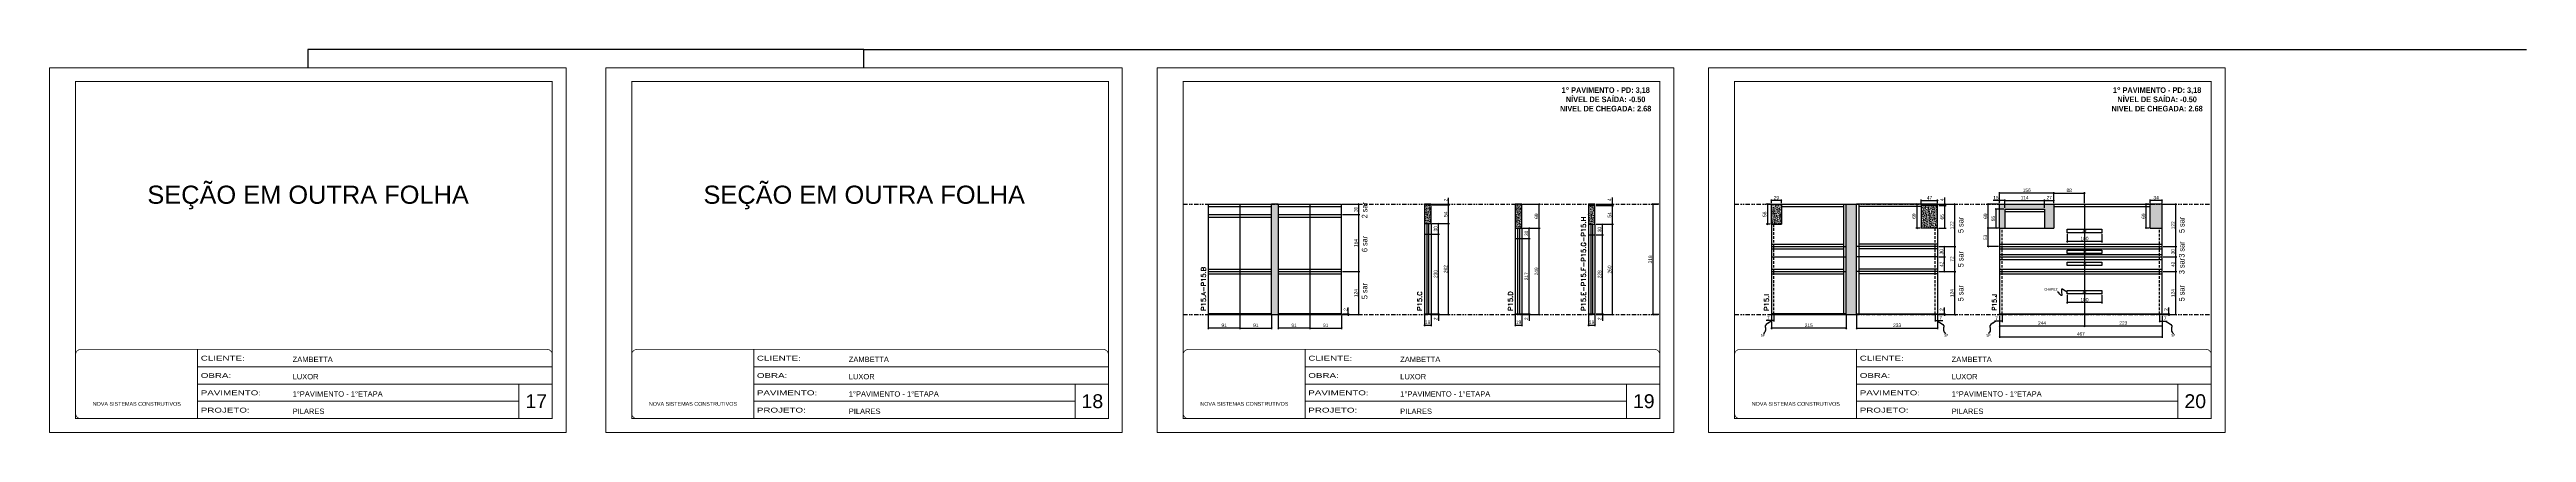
# Model space of a CAD drawing. Extents: x 14400 to 24104, y -21631 to 6985.
# Drawn here: x 14413 to 21533, y 1340 to 2443 of the extents above; entities that cross this region are included whole.
import ezdxf
from ezdxf.enums import TextEntityAlignment as Align

# ---------------------------------------------------------------- set-up
doc = ezdxf.new("R2010")
doc.units = 0
for name, pattern in [('CONTINUO', [0]), ('DASHED', [0.75, 0.5, -0.25]), ('DIVIDE2', [0.625, 0.25, -0.125, 0, -0.125, 0, -0.125]), ('HIDDEN', [0.375, 0.25, -0.125])]:
    doc.linetypes.add(name, pattern=pattern)
for name, color, linetype, lineweight in [('CARIMBO', 255, 'Continuous', 9), ('Folhas', 255, 'Continuous', 9), ('SARRAFO DE PRESSAO', 251, 'DASHED', 9), ('Texto Seção', 7, 'Continuous', 15)]:
    doc.layers.add(name, color=color, linetype=linetype, lineweight=lineweight)
for name, color, linetype in [('COTA', 241, 'Continuous'), ('NOMENCLATURA', 7, 'Continuous'), ('Nível', 160, 'Continuous'), ('Painéis', 200, 'Continuous'), ('Romaneio', 10, 'Continuous'), ('SARR_2.2x10', 60, 'Continuous'), ('SARR_2.2x7', 40, 'Continuous'), ('texto', 7, 'Continuous'), ('TEXTO_GERAL', 7, 'Continuous')]:
    doc.layers.add(name, color=color, linetype=linetype)
doc.styles.add('ARIAL', font='arial.ttf')
doc.styles.add('ARIAL_NARROW', font='ARIALN.TTF', dxfattribs={"height": 0.2})
doc.styles.add('COTA TECNICA', font='techl___.ttf', dxfattribs={"height": 10})
doc.styles.add('COTA TECNICA-50', font='techl___.ttf', dxfattribs={"height": 10})
doc.styles.add('REGUA-120', font='ROMANS.shx', dxfattribs={"height": 15})
doc.styles.add('ROMANC', font='techb___.ttf', dxfattribs={"height": 2.5})
doc.styles.get("Standard").update_dxf_attribs({"font": 'arial.ttf'})
doc.styles.add('Tecnologia', font='')
doc.styles.get('Tecnologia').set_extended_font_data('Forgotten Futurist')
doc.dimstyles.new('COTA PAINEL-50', dxfattribs={"dimtxt": 10, "dimasz": 3, "dimexe": 3, "dimexo": 3, "dimgap": 3, "dimtad": 1, "dimdec": 1, "dimzin": 12, "dimdsep": 46, "dimtxsty": 'COTA TECNICA-50', "dimblk1": 'OBLIQUE', "dimblk2": 'OBLIQUE', "dimsah": 1, "dimcen": 0.9, "dimclrd": 4, "dimclre": 4, "dimclrt": 240, "dimadec": 1, "dimazin": 3, "dimtfac": 1, "dimtdec": 1, "dimtmove": 0, "dimatfit": 3, "dimfxl": 1, "dimtolj": 1, "dimtzin": 12, "dimarcsym": 0})
doc.dimstyles.new('PAINEL', dxfattribs={"dimtxt": 10, "dimasz": 3, "dimexe": 3, "dimexo": 3, "dimgap": 3, "dimtad": 1, "dimdec": 1, "dimzin": 12, "dimdsep": 46, "dimtxsty": 'COTA TECNICA', "dimblk1": 'OBLIQUE', "dimblk2": 'OBLIQUE', "dimsah": 1, "dimcen": 0.9, "dimclrd": 4, "dimclre": 4, "dimclrt": 240, "dimadec": 1, "dimazin": 3, "dimtfac": 1, "dimtdec": 1, "dimtmove": 0, "dimatfit": 3, "dimfxl": 1, "dimtolj": 1, "dimtzin": 12, "dimarcsym": 0})
doc.dimstyles.get("Standard").update_dxf_attribs({"dimtxt": 0.18, "dimasz": 0.18, "dimexe": 0.18, "dimexo": 0.0625, "dimgap": 0.09, "dimtad": 0, "dimtih": 1, "dimtoh": 1, "dimdec": 4, "dimzin": 0, "dimdsep": 46, "dimtxsty": 'Standard', "dimcen": 0.09, "dimadec": 0, "dimazin": 0, "dimtfac": 1, "dimtdec": 4, "dimtofl": 0, "dimtmove": 0, "dimatfit": 3, "dimfxl": 1, "dimtolj": 1, "dimtzin": 0, "dimarcsym": 0})

# ---------------------------------------------------------------- blocks, each defined once
blk = doc.blocks.new('9999999999')
at = {"color": 30, "linetype": 'CONTINUO'}
for p, q in [((98564.6, 34230.2), (98564.6, 34429.4)), ((98564.6, 34379.6), (99584, 34379.6)), ((98564.6, 34329.8), (99488, 34329.8)), ((99584, 34329.8), (99488, 34329.8)), ((99488, 34329.8), (99488, 34230.2)), ((98564.6, 34280), (99488, 34280))]:
    blk.add_line(p, q, dxfattribs=at)
at = {"color": 30, "linetype": 'CONTINUO', "const_width": 2}
blk.add_lwpolyline([(99584, 34230.2), (99584, 34414.4, 0.414214), (99569, 34429.4), (98229, 34429.4, 0.414214), (98214, 34414.4), (98214, 34245.2, 0.414214), (98229, 34230.2), (99584, 34230.2)], format="xyb", dxfattribs=at)
at = {"layer": 'Folhas'}
blk.add_lwpolyline([(98139, 34190.2), (99624, 34190.2), (99624, 35240.2), (98139, 35240.2)], close=True, dxfattribs=at)
at = {"layer": 'Folhas', "color": 30, "const_width": 3}
blk.add_lwpolyline([(98214, 34230.2), (99584, 34230.2), (99584, 35200.2), (98214, 35200.2)], close=True, dxfattribs=at)
at = {"color": 7, "linetype": 'Continuous', "ltscale": 5, "style": 'ARIAL'}
for s, height, p in [('ZAMBETTA', 15.48, (98837.7, 34393.1)), ('LUXOR', 15.48, (98837.7, 34343.3)), ('NOVA SISTEMAS CONSTRUTIVOS', 11.059, (98263.2, 34267.2)), ('1°PAVIMENTO - 1°ETAPA', 15.483, (98837.7, 34293.5)), ('PILARES', 15.48, (98837.7, 34243.7))]:
    blk.add_text(s, height=height, dxfattribs=at).set_placement(p)
at = {"layer": 'Folhas', "color": 7, "style": 'Tecnologia', "width": 1.5}
for s, p in [('CLIENTE:', (98573.7, 34397.2)), ('OBRA:', (98573.7, 34347.3)), ('PAVIMENTO:', (98573.7, 34297.5)), ('PROJETO:', (98573.7, 34247.7))]:
    blk.add_text(s, height=14, dxfattribs=at).set_placement(p)
blk = doc.blocks.new('_Oblique')
at = {"color": 0, "linetype": 'ByBlock', "lineweight": -2}
blk.add_line((-0.5, -0.5), (0.5, 0.5), dxfattribs=at)
blk = doc.blocks.new('*D1172')
at = {"layer": 'COTA', "color": 4, "lineweight": -2, "transparency": 16777216}
for p, q in [((17744.1, 1678.7), (17744.1, 1637.9)), ((17835.1, 1640.9), (17744.1, 1640.9)), ((17835.1, 1678.7), (17835.1, 1637.9))]:
    blk.add_line(p, q, dxfattribs=at)
at = {"layer": 'Defpoints', "color": 0, "transparency": 16777216}
for p in [(17744.1, 1681.7), (17744.1, 1640.9), (17835.1, 1681.7)]:
    blk.add_point(p, dxfattribs=at)
at = {"layer": 'COTA', "color": 4, "lineweight": -2, "transparency": 16777216, "xscale": 3, "yscale": 3, "zscale": 3, "rotation": 180}
blk.add_blockref('_Oblique', (17744.1, 1640.9), dxfattribs=at)
at = {"layer": 'COTA', "color": 4, "lineweight": -2, "transparency": 16777216, "xscale": 3, "yscale": 3, "zscale": 3}
blk.add_blockref('_Oblique', (17835.1, 1640.9), dxfattribs=at)
at = {"layer": 'COTA', "color": 240, "transparency": 16777216, "insert": (17789.6, 1649), "char_height": 10, "attachment_point": 5, "style": 'COTA TECNICA'}
blk.add_mtext('\\A1;91', dxfattribs=at)
blk = doc.blocks.new('*D1173')
at = {"layer": 'COTA', "color": 4, "lineweight": -2, "transparency": 16777216}
for p, q in [((17835.1, 1678.7), (17835.1, 1637.9)), ((17835.1, 1640.9), (17926.1, 1640.9)), ((17926.1, 1677.7), (17926.1, 1637.9))]:
    blk.add_line(p, q, dxfattribs=at)
at = {"layer": 'Defpoints', "color": 0, "transparency": 16777216}
for p in [(17835.1, 1681.7), (17926.1, 1680.7), (17926.1, 1640.9)]:
    blk.add_point(p, dxfattribs=at)
at = {"layer": 'COTA', "color": 4, "lineweight": -2, "transparency": 16777216, "xscale": 3, "yscale": 3, "zscale": 3, "rotation": 180}
blk.add_blockref('_Oblique', (17835.1, 1640.9), dxfattribs=at)
at = {"layer": 'COTA', "color": 4, "lineweight": -2, "transparency": 16777216, "xscale": 3, "yscale": 3, "zscale": 3}
blk.add_blockref('_Oblique', (17926.1, 1640.9), dxfattribs=at)
at = {"layer": 'COTA', "color": 240, "transparency": 16777216, "insert": (17880.6, 1649), "char_height": 10, "attachment_point": 5, "style": 'COTA TECNICA'}
blk.add_mtext('\\A1;91', dxfattribs=at)
blk = doc.blocks.new('*D1174')
at = {"layer": 'COTA', "color": 4, "lineweight": -2, "transparency": 16777216}
for p, q in [((19039, 1997.7), (19019.5, 1997.7)), ((19022.5, 1679.7), (19022.5, 1997.7)), ((19039, 1679.7), (19019.5, 1679.7))]:
    blk.add_line(p, q, dxfattribs=at)
at = {"layer": 'Defpoints', "color": 0, "transparency": 16777216}
for p in [(19022.5, 1997.7), (19042, 1997.7), (19042, 1679.7)]:
    blk.add_point(p, dxfattribs=at)
at = {"layer": 'COTA', "color": 4, "lineweight": -2, "transparency": 16777216, "xscale": 3, "yscale": 3, "zscale": 3}
for p, rotation in [((19022.5, 1997.7), 90), ((19022.5, 1679.7), 270)]:
    blk.add_blockref('_Oblique', p, dxfattribs=dict(at, rotation=rotation))
at = {"layer": 'COTA', "color": 240, "transparency": 16777216, "insert": (19014.3, 1838.7), "char_height": 10, "attachment_point": 5, "rotation": 90, "style": 'COTA TECNICA'}
blk.add_mtext('\\A1;318', dxfattribs=at)
blk = doc.blocks.new('*D1175')
at = {"layer": 'COTA', "color": 4, "lineweight": -2, "transparency": 16777216}
for p, q in [((17945.1, 1678.7), (17945.1, 1637.9)), ((18036.1, 1640.9), (17945.1, 1640.9)), ((18036.1, 1678.7), (18036.1, 1637.9))]:
    blk.add_line(p, q, dxfattribs=at)
at = {"layer": 'Defpoints', "color": 0, "transparency": 16777216}
for p in [(17945.1, 1681.7), (17945.1, 1640.9), (18036.1, 1681.7)]:
    blk.add_point(p, dxfattribs=at)
at = {"layer": 'COTA', "color": 4, "lineweight": -2, "transparency": 16777216, "xscale": 3, "yscale": 3, "zscale": 3, "rotation": 180}
blk.add_blockref('_Oblique', (17945.1, 1640.9), dxfattribs=at)
at = {"layer": 'COTA', "color": 4, "lineweight": -2, "transparency": 16777216, "xscale": 3, "yscale": 3, "zscale": 3}
blk.add_blockref('_Oblique', (18036.1, 1640.9), dxfattribs=at)
at = {"layer": 'COTA', "color": 240, "transparency": 16777216, "insert": (17990.6, 1649), "char_height": 10, "attachment_point": 5, "style": 'COTA TECNICA'}
blk.add_mtext('\\A1;91', dxfattribs=at)
blk = doc.blocks.new('*D1176')
at = {"layer": 'COTA', "color": 4, "lineweight": -2, "transparency": 16777216}
for p, q in [((18130.1, 1681.7), (18149.4, 1681.7)), ((18130.1, 1679.7), (18149.4, 1679.7)), ((18146.4, 1681.7), (18146.4, 1700.5)), ((18146.4, 1679.7), (18146.4, 1681.7)), ((18146.4, 1679.7), (18146.4, 1676.7))]:
    blk.add_line(p, q, dxfattribs=at)
at = {"layer": 'Defpoints', "color": 0, "transparency": 16777216}
for p in [(18127.1, 1681.7), (18127.1, 1679.7), (18146.4, 1679.7)]:
    blk.add_point(p, dxfattribs=at)
at = {"layer": 'COTA', "color": 4, "lineweight": -2, "transparency": 16777216, "xscale": 3, "yscale": 3, "zscale": 3}
for p, rotation in [((18146.4, 1681.7), 270), ((18146.4, 1679.7), 90)]:
    blk.add_blockref('_Oblique', p, dxfattribs=dict(at, rotation=rotation))
at = {"layer": 'COTA', "color": 240, "transparency": 16777216, "insert": (18138.4, 1694.5), "char_height": 10, "attachment_point": 5, "rotation": 90, "style": 'COTA TECNICA-50'}
blk.add_mtext('\\A1;2', dxfattribs=at)
blk = doc.blocks.new('*D1177')
at = {"layer": 'COTA', "color": 4, "linetype": 'ByBlock', "lineweight": -2, "transparency": 16777216}
for p, q in [((18130.1, 1803.7), (18179.5, 1803.7)), ((18176.5, 1679.7), (18176.5, 1803.7)), ((18130.1, 1679.7), (18179.5, 1679.7))]:
    blk.add_line(p, q, dxfattribs=at)
at = {"layer": 'Defpoints', "color": 0, "linetype": 'ByBlock', "transparency": 16777216}
for p in [(18127.1, 1803.7), (18176.5, 1803.7), (18127.1, 1679.7)]:
    blk.add_point(p, dxfattribs=at)
at = {"layer": 'COTA', "color": 4, "linetype": 'ByBlock', "lineweight": -2, "transparency": 16777216, "xscale": 3, "yscale": 3, "zscale": 3}
for p, rotation in [((18176.5, 1803.7), 90), ((18176.5, 1679.7), 270)]:
    blk.add_blockref('_Oblique', p, dxfattribs=dict(at, rotation=rotation))
at = {"layer": 'COTA', "color": 240, "linetype": 'ByBlock', "transparency": 16777216, "insert": (18168.4, 1741.7), "char_height": 10, "attachment_point": 5, "rotation": 90, "style": 'COTA TECNICA'}
blk.add_mtext('\\A1;124', dxfattribs=at)
blk = doc.blocks.new('*D1178')
at = {"layer": 'COTA', "color": 4, "lineweight": -2, "transparency": 16777216}
for p, q in [((18036.1, 1678.7), (18036.1, 1637.9)), ((18036.1, 1640.9), (18127.1, 1640.9)), ((18127.1, 1677.7), (18127.1, 1637.9))]:
    blk.add_line(p, q, dxfattribs=at)
at = {"layer": 'Defpoints', "color": 0, "transparency": 16777216}
for p in [(18036.1, 1681.7), (18127.1, 1680.7), (18127.1, 1640.9)]:
    blk.add_point(p, dxfattribs=at)
at = {"layer": 'COTA', "color": 4, "lineweight": -2, "transparency": 16777216, "xscale": 3, "yscale": 3, "zscale": 3, "rotation": 180}
blk.add_blockref('_Oblique', (18036.1, 1640.9), dxfattribs=at)
at = {"layer": 'COTA', "color": 4, "lineweight": -2, "transparency": 16777216, "xscale": 3, "yscale": 3, "zscale": 3}
blk.add_blockref('_Oblique', (18127.1, 1640.9), dxfattribs=at)
at = {"layer": 'COTA', "color": 240, "transparency": 16777216, "insert": (18081.6, 1649), "char_height": 10, "attachment_point": 5, "style": 'COTA TECNICA'}
blk.add_mtext('\\A1;91', dxfattribs=at)
blk = doc.blocks.new('*D1180')
at = {"layer": 'COTA', "color": 4, "lineweight": -2, "transparency": 16777216}
for p, q in [((18130.1, 1967.7), (18179.5, 1967.7)), ((18176.5, 1803.7), (18176.5, 1967.7)), ((18130.1, 1803.7), (18179.5, 1803.7))]:
    blk.add_line(p, q, dxfattribs=at)
at = {"layer": 'Defpoints', "color": 0, "transparency": 16777216}
for p in [(18127.1, 1967.7), (18176.5, 1967.7), (18127.1, 1803.7)]:
    blk.add_point(p, dxfattribs=at)
at = {"layer": 'COTA', "color": 4, "lineweight": -2, "transparency": 16777216, "xscale": 3, "yscale": 3, "zscale": 3}
for p, rotation in [((18176.5, 1967.7), 90), ((18176.5, 1803.7), 270)]:
    blk.add_blockref('_Oblique', p, dxfattribs=dict(at, rotation=rotation))
at = {"layer": 'COTA', "color": 240, "transparency": 16777216, "insert": (18168.4, 1885.7), "char_height": 10, "attachment_point": 5, "rotation": 90, "style": 'COTA TECNICA'}
blk.add_mtext('\\A1;164', dxfattribs=at)
blk = doc.blocks.new('*D1179')
at = {"layer": 'COTA', "color": 4, "lineweight": -2, "transparency": 16777216}
for p, q in [((18130.1, 1997.7), (18179.5, 1997.7)), ((18176.5, 1967.7), (18176.5, 1997.7)), ((18130.1, 1967.7), (18179.5, 1967.7))]:
    blk.add_line(p, q, dxfattribs=at)
at = {"layer": 'Defpoints', "color": 0, "transparency": 16777216}
for p in [(18127.1, 1997.7), (18176.5, 1997.7), (18127.1, 1967.7)]:
    blk.add_point(p, dxfattribs=at)
at = {"layer": 'COTA', "color": 4, "lineweight": -2, "transparency": 16777216, "xscale": 3, "yscale": 3, "zscale": 3}
for p, rotation in [((18176.5, 1997.7), 90), ((18176.5, 1967.7), 270)]:
    blk.add_blockref('_Oblique', p, dxfattribs=dict(at, rotation=rotation))
at = {"layer": 'COTA', "color": 240, "transparency": 16777216, "insert": (18168.3, 1982.7), "char_height": 10, "attachment_point": 5, "rotation": 90, "style": 'COTA TECNICA'}
blk.add_mtext('\\A1;30', dxfattribs=at)
blk = doc.blocks.new('*D1181')
at = {"layer": 'COTA', "color": 4, "lineweight": -2, "transparency": 16777216}
for p, q in [((18365.3, 1678.7), (18365.3, 1646.8)), ((18365.3, 1649.8), (18384.3, 1649.8)), ((18384.3, 1678.7), (18384.3, 1646.8))]:
    blk.add_line(p, q, dxfattribs=at)
at = {"layer": 'Defpoints', "color": 0, "transparency": 16777216}
for p in [(18365.3, 1681.7), (18384.3, 1681.7), (18384.3, 1649.8)]:
    blk.add_point(p, dxfattribs=at)
at = {"layer": 'COTA', "color": 4, "lineweight": -2, "transparency": 16777216, "xscale": 3, "yscale": 3, "zscale": 3, "rotation": 180}
blk.add_blockref('_Oblique', (18365.3, 1649.8), dxfattribs=at)
at = {"layer": 'COTA', "color": 4, "lineweight": -2, "transparency": 16777216, "xscale": 3, "yscale": 3, "zscale": 3}
blk.add_blockref('_Oblique', (18384.3, 1649.8), dxfattribs=at)
at = {"layer": 'COTA', "color": 240, "transparency": 16777216, "insert": (18374.8, 1657.9), "char_height": 10, "attachment_point": 5, "style": 'COTA TECNICA'}
blk.add_mtext('\\A1;19', dxfattribs=at)
blk = doc.blocks.new('*D1182')
at = {"layer": 'COTA', "color": 4, "lineweight": -2, "transparency": 16777216}
for p, q in [((18387.3, 1681.7), (18408.5, 1681.7)), ((18387.3, 1679.7), (18408.5, 1679.7)), ((18405.5, 1681.7), (18405.5, 1684.7)), ((18405.5, 1681.7), (18405.5, 1679.7)), ((18405.5, 1679.7), (18405.5, 1661.6))]:
    blk.add_line(p, q, dxfattribs=at)
at = {"layer": 'Defpoints', "color": 0, "transparency": 16777216}
for p in [(18384.3, 1681.7), (18384.3, 1679.7), (18405.5, 1681.7)]:
    blk.add_point(p, dxfattribs=at)
at = {"layer": 'COTA', "color": 4, "lineweight": -2, "transparency": 16777216, "xscale": 3, "yscale": 3, "zscale": 3}
for p, rotation in [((18405.5, 1681.7), 270), ((18405.5, 1679.7), 90)]:
    blk.add_blockref('_Oblique', p, dxfattribs=dict(at, rotation=rotation))
at = {"layer": 'COTA', "color": 240, "transparency": 16777216, "insert": (18397.5, 1667.7), "char_height": 10, "attachment_point": 5, "rotation": 90, "style": 'COTA TECNICA-50'}
blk.add_mtext('\\A1;2', dxfattribs=at)
blk = doc.blocks.new('*D1183')
at = {"layer": 'COTA', "color": 4, "lineweight": -2, "transparency": 16777216}
for p, q in [((18387.3, 1941.7), (18437.3, 1941.7)), ((18434.3, 1679.7), (18434.3, 1941.7)), ((18387.3, 1679.7), (18437.3, 1679.7))]:
    blk.add_line(p, q, dxfattribs=at)
at = {"layer": 'Defpoints', "color": 0, "transparency": 16777216}
for p in [(18384.3, 1941.7), (18434.3, 1941.7), (18384.3, 1679.7)]:
    blk.add_point(p, dxfattribs=at)
at = {"layer": 'COTA', "color": 4, "lineweight": -2, "transparency": 16777216, "xscale": 3, "yscale": 3, "zscale": 3}
for p, rotation in [((18434.3, 1941.7), 90), ((18434.3, 1679.7), 270)]:
    blk.add_blockref('_Oblique', p, dxfattribs=dict(at, rotation=rotation))
at = {"layer": 'COTA', "color": 240, "transparency": 16777216, "insert": (18426.2, 1810.7), "char_height": 10, "attachment_point": 5, "rotation": 90, "style": 'COTA TECNICA-50'}
blk.add_mtext('\\A1;262', dxfattribs=at)
blk = doc.blocks.new('*D1184')
at = {"layer": 'COTA', "color": 4, "lineweight": -2, "transparency": 16777216}
for p, q in [((18387.3, 1995.7), (18437.3, 1995.7)), ((18434.3, 1941.7), (18434.3, 1995.7)), ((18387.3, 1941.7), (18437.3, 1941.7))]:
    blk.add_line(p, q, dxfattribs=at)
at = {"layer": 'Defpoints', "color": 0, "transparency": 16777216}
for p in [(18384.3, 1995.7), (18434.3, 1995.7), (18384.3, 1941.7)]:
    blk.add_point(p, dxfattribs=at)
at = {"layer": 'COTA', "color": 4, "lineweight": -2, "transparency": 16777216, "xscale": 3, "yscale": 3, "zscale": 3}
for p, rotation in [((18434.3, 1995.7), 90), ((18434.3, 1941.7), 270)]:
    blk.add_blockref('_Oblique', p, dxfattribs=dict(at, rotation=rotation))
at = {"layer": 'COTA', "color": 240, "transparency": 16777216, "insert": (18426.2, 1968.7), "char_height": 10, "attachment_point": 5, "rotation": 90, "style": 'COTA TECNICA'}
blk.add_mtext('\\A1;54', dxfattribs=at)
blk = doc.blocks.new('*D1185')
at = {"layer": 'COTA', "color": 4, "lineweight": -2, "transparency": 16777216}
for p, q in [((18387.3, 1911.7), (18408.5, 1911.7)), ((18405.5, 1681.7), (18405.5, 1911.7)), ((18387.3, 1681.7), (18408.5, 1681.7))]:
    blk.add_line(p, q, dxfattribs=at)
at = {"layer": 'Defpoints', "color": 0, "transparency": 16777216}
for p in [(18384.3, 1911.7), (18405.5, 1911.7), (18384.3, 1681.7)]:
    blk.add_point(p, dxfattribs=at)
at = {"layer": 'COTA', "color": 4, "lineweight": -2, "transparency": 16777216, "xscale": 3, "yscale": 3, "zscale": 3}
for p, rotation in [((18405.5, 1911.7), 90), ((18405.5, 1681.7), 270)]:
    blk.add_blockref('_Oblique', p, dxfattribs=dict(at, rotation=rotation))
at = {"layer": 'COTA', "color": 240, "transparency": 16777216, "insert": (18397.3, 1796.7), "char_height": 10, "attachment_point": 5, "rotation": 90, "style": 'COTA TECNICA'}
blk.add_mtext('\\A1;230', dxfattribs=at)
blk = doc.blocks.new('*D1186')
at = {"layer": 'COTA', "color": 4, "lineweight": -2, "transparency": 16777216}
for p, q in [((18387.3, 1997.7), (18437.3, 1997.7)), ((18387.3, 1995.7), (18437.3, 1995.7)), ((18434.3, 1997.7), (18434.3, 2015.8)), ((18434.3, 1995.7), (18434.3, 1997.7)), ((18434.3, 1995.7), (18434.3, 1992.7))]:
    blk.add_line(p, q, dxfattribs=at)
at = {"layer": 'Defpoints', "color": 0, "transparency": 16777216}
for p in [(18384.3, 1997.7), (18384.3, 1995.7), (18434.3, 1997.7)]:
    blk.add_point(p, dxfattribs=at)
at = {"layer": 'COTA', "color": 4, "lineweight": -2, "transparency": 16777216, "xscale": 3, "yscale": 3, "zscale": 3}
for p, rotation in [((18434.3, 1997.7), 270), ((18434.3, 1995.7), 90)]:
    blk.add_blockref('_Oblique', p, dxfattribs=dict(at, rotation=rotation))
at = {"layer": 'COTA', "color": 240, "transparency": 16777216, "insert": (18426.3, 2009.8), "char_height": 10, "attachment_point": 5, "rotation": 90, "style": 'COTA TECNICA'}
blk.add_mtext('\\A1;2', dxfattribs=at)
blk = doc.blocks.new('*D1187')
at = {"layer": 'COTA', "color": 4, "lineweight": -2, "transparency": 16777216}
for p, q in [((18387.3, 1941.7), (18408.5, 1941.7)), ((18405.5, 1911.7), (18405.5, 1941.7)), ((18387.3, 1911.7), (18408.5, 1911.7))]:
    blk.add_line(p, q, dxfattribs=at)
at = {"layer": 'Defpoints', "color": 0, "transparency": 16777216}
for p in [(18384.3, 1941.7), (18405.5, 1941.7), (18384.3, 1911.7)]:
    blk.add_point(p, dxfattribs=at)
at = {"layer": 'COTA', "color": 4, "lineweight": -2, "transparency": 16777216, "xscale": 3, "yscale": 3, "zscale": 3}
for p, rotation in [((18405.5, 1941.7), 90), ((18405.5, 1911.7), 270)]:
    blk.add_blockref('_Oblique', p, dxfattribs=dict(at, rotation=rotation))
at = {"layer": 'COTA', "color": 240, "transparency": 16777216, "insert": (18397.3, 1926.7), "char_height": 10, "attachment_point": 5, "rotation": 90, "style": 'COTA TECNICA'}
blk.add_mtext('\\A1;30', dxfattribs=at)
blk = doc.blocks.new('*D1188')
at = {"layer": 'COTA', "color": 4, "lineweight": -2, "transparency": 16777216}
for p, q in [((18626.3, 1678.7), (18626.3, 1646.8)), ((18626.3, 1649.8), (18645.3, 1649.8)), ((18645.3, 1678.7), (18645.3, 1646.8))]:
    blk.add_line(p, q, dxfattribs=at)
at = {"layer": 'Defpoints', "color": 0, "transparency": 16777216}
for p in [(18626.3, 1681.7), (18645.3, 1681.7), (18645.3, 1649.8)]:
    blk.add_point(p, dxfattribs=at)
at = {"layer": 'COTA', "color": 4, "lineweight": -2, "transparency": 16777216, "xscale": 3, "yscale": 3, "zscale": 3, "rotation": 180}
blk.add_blockref('_Oblique', (18626.3, 1649.8), dxfattribs=at)
at = {"layer": 'COTA', "color": 4, "lineweight": -2, "transparency": 16777216, "xscale": 3, "yscale": 3, "zscale": 3}
blk.add_blockref('_Oblique', (18645.3, 1649.8), dxfattribs=at)
at = {"layer": 'COTA', "color": 240, "transparency": 16777216, "insert": (18635.8, 1657.9), "char_height": 10, "attachment_point": 5, "style": 'COTA TECNICA'}
blk.add_mtext('\\A1;19', dxfattribs=at)
blk = doc.blocks.new('*D1189')
at = {"layer": 'COTA', "color": 4, "lineweight": -2, "transparency": 16777216}
for p, q in [((18648.3, 1681.7), (18669.5, 1681.7)), ((18648.3, 1679.7), (18669.5, 1679.7)), ((18666.5, 1681.7), (18666.5, 1684.7)), ((18666.5, 1681.7), (18666.5, 1679.7)), ((18666.5, 1679.7), (18666.5, 1661.6))]:
    blk.add_line(p, q, dxfattribs=at)
at = {"layer": 'Defpoints', "color": 0, "transparency": 16777216}
for p in [(18645.3, 1681.7), (18645.3, 1679.7), (18666.5, 1681.7)]:
    blk.add_point(p, dxfattribs=at)
at = {"layer": 'COTA', "color": 4, "lineweight": -2, "transparency": 16777216, "xscale": 3, "yscale": 3, "zscale": 3}
for p, rotation in [((18666.5, 1681.7), 270), ((18666.5, 1679.7), 90)]:
    blk.add_blockref('_Oblique', p, dxfattribs=dict(at, rotation=rotation))
at = {"layer": 'COTA', "color": 240, "transparency": 16777216, "insert": (18658.5, 1667.7), "char_height": 10, "attachment_point": 5, "rotation": 90, "style": 'COTA TECNICA-50'}
blk.add_mtext('\\A1;2', dxfattribs=at)
blk = doc.blocks.new('*D1190')
at = {"layer": 'COTA', "color": 4, "lineweight": -2, "transparency": 16777216}
for p, q in [((18648.3, 1928.7), (18698.3, 1928.7)), ((18695.3, 1679.7), (18695.3, 1928.7)), ((18648.3, 1679.7), (18698.3, 1679.7))]:
    blk.add_line(p, q, dxfattribs=at)
at = {"layer": 'Defpoints', "color": 0, "transparency": 16777216}
for p in [(18645.3, 1928.7), (18695.3, 1928.7), (18645.3, 1679.7)]:
    blk.add_point(p, dxfattribs=at)
at = {"layer": 'COTA', "color": 4, "lineweight": -2, "transparency": 16777216, "xscale": 3, "yscale": 3, "zscale": 3}
for p, rotation in [((18695.3, 1928.7), 90), ((18695.3, 1679.7), 270)]:
    blk.add_blockref('_Oblique', p, dxfattribs=dict(at, rotation=rotation))
at = {"layer": 'COTA', "color": 240, "transparency": 16777216, "insert": (18687.2, 1804.2), "char_height": 10, "attachment_point": 5, "rotation": 90, "style": 'COTA TECNICA-50'}
blk.add_mtext('\\A1;249', dxfattribs=at)
blk = doc.blocks.new('*D1191')
at = {"layer": 'COTA', "color": 4, "lineweight": -2, "transparency": 16777216}
for p, q in [((18648.3, 1997.7), (18698.3, 1997.7)), ((18695.3, 1928.7), (18695.3, 1997.7)), ((18648.3, 1928.7), (18698.3, 1928.7))]:
    blk.add_line(p, q, dxfattribs=at)
at = {"layer": 'Defpoints', "color": 0, "transparency": 16777216}
for p in [(18645.3, 1997.7), (18695.3, 1997.7), (18645.3, 1928.7)]:
    blk.add_point(p, dxfattribs=at)
at = {"layer": 'COTA', "color": 4, "lineweight": -2, "transparency": 16777216, "xscale": 3, "yscale": 3, "zscale": 3}
for p, rotation in [((18695.3, 1997.7), 90), ((18695.3, 1928.7), 270)]:
    blk.add_blockref('_Oblique', p, dxfattribs=dict(at, rotation=rotation))
at = {"layer": 'COTA', "color": 240, "transparency": 16777216, "insert": (18687.2, 1963.2), "char_height": 10, "attachment_point": 5, "rotation": 90, "style": 'COTA TECNICA'}
blk.add_mtext('\\A1;69', dxfattribs=at)
blk = doc.blocks.new('*D1192')
at = {"layer": 'COTA', "color": 4, "lineweight": -2, "transparency": 16777216}
for p, q in [((18648.3, 1898.7), (18669.5, 1898.7)), ((18666.5, 1681.7), (18666.5, 1898.7)), ((18648.3, 1681.7), (18669.5, 1681.7))]:
    blk.add_line(p, q, dxfattribs=at)
at = {"layer": 'Defpoints', "color": 0, "transparency": 16777216}
for p in [(18645.3, 1898.7), (18666.5, 1898.7), (18645.3, 1681.7)]:
    blk.add_point(p, dxfattribs=at)
at = {"layer": 'COTA', "color": 4, "lineweight": -2, "transparency": 16777216, "xscale": 3, "yscale": 3, "zscale": 3}
for p, rotation in [((18666.5, 1898.7), 90), ((18666.5, 1681.7), 270)]:
    blk.add_blockref('_Oblique', p, dxfattribs=dict(at, rotation=rotation))
at = {"layer": 'COTA', "color": 240, "transparency": 16777216, "insert": (18658.4, 1790.2), "char_height": 10, "attachment_point": 5, "rotation": 90, "style": 'COTA TECNICA'}
blk.add_mtext('\\A1;217', dxfattribs=at)
blk = doc.blocks.new('*D1193')
at = {"layer": 'COTA', "color": 4, "lineweight": -2, "transparency": 16777216}
for p, q in [((18648.3, 1928.7), (18669.5, 1928.7)), ((18666.5, 1898.7), (18666.5, 1928.7)), ((18648.3, 1898.7), (18669.5, 1898.7))]:
    blk.add_line(p, q, dxfattribs=at)
at = {"layer": 'Defpoints', "color": 0, "transparency": 16777216}
for p in [(18645.3, 1928.7), (18666.5, 1928.7), (18645.3, 1898.7)]:
    blk.add_point(p, dxfattribs=at)
at = {"layer": 'COTA', "color": 4, "lineweight": -2, "transparency": 16777216, "xscale": 3, "yscale": 3, "zscale": 3}
for p, rotation in [((18666.5, 1928.7), 90), ((18666.5, 1898.7), 270)]:
    blk.add_blockref('_Oblique', p, dxfattribs=dict(at, rotation=rotation))
at = {"layer": 'COTA', "color": 240, "transparency": 16777216, "insert": (18658.3, 1913.7), "char_height": 10, "attachment_point": 5, "rotation": 90, "style": 'COTA TECNICA'}
blk.add_mtext('\\A1;30', dxfattribs=at)
blk = doc.blocks.new('*D1194')
at = {"layer": 'COTA', "color": 4, "lineweight": -2, "transparency": 16777216}
for p, q in [((18836.6, 1678.7), (18836.6, 1646.8)), ((18836.6, 1649.8), (18855.6, 1649.8)), ((18855.6, 1678.7), (18855.6, 1646.8))]:
    blk.add_line(p, q, dxfattribs=at)
at = {"layer": 'Defpoints', "color": 0, "transparency": 16777216}
for p in [(18836.6, 1681.7), (18855.6, 1681.7), (18855.6, 1649.8)]:
    blk.add_point(p, dxfattribs=at)
at = {"layer": 'COTA', "color": 4, "lineweight": -2, "transparency": 16777216, "xscale": 3, "yscale": 3, "zscale": 3, "rotation": 180}
blk.add_blockref('_Oblique', (18836.6, 1649.8), dxfattribs=at)
at = {"layer": 'COTA', "color": 4, "lineweight": -2, "transparency": 16777216, "xscale": 3, "yscale": 3, "zscale": 3}
blk.add_blockref('_Oblique', (18855.6, 1649.8), dxfattribs=at)
at = {"layer": 'COTA', "color": 240, "transparency": 16777216, "insert": (18846.1, 1657.9), "char_height": 10, "attachment_point": 5, "style": 'COTA TECNICA'}
blk.add_mtext('\\A1;19', dxfattribs=at)
blk = doc.blocks.new('*D1195')
at = {"layer": 'COTA', "color": 4, "lineweight": -2, "transparency": 16777216}
for p, q in [((18858.6, 1681.7), (18879.8, 1681.7)), ((18858.6, 1679.7), (18879.8, 1679.7)), ((18876.8, 1681.7), (18876.8, 1684.7)), ((18876.8, 1681.7), (18876.8, 1679.7)), ((18876.8, 1679.7), (18876.8, 1661.6))]:
    blk.add_line(p, q, dxfattribs=at)
at = {"layer": 'Defpoints', "color": 0, "transparency": 16777216}
for p in [(18855.6, 1681.7), (18855.6, 1679.7), (18876.8, 1681.7)]:
    blk.add_point(p, dxfattribs=at)
at = {"layer": 'COTA', "color": 4, "lineweight": -2, "transparency": 16777216, "xscale": 3, "yscale": 3, "zscale": 3}
for p, rotation in [((18876.8, 1681.7), 270), ((18876.8, 1679.7), 90)]:
    blk.add_blockref('_Oblique', p, dxfattribs=dict(at, rotation=rotation))
at = {"layer": 'COTA', "color": 240, "transparency": 16777216, "insert": (18868.8, 1667.7), "char_height": 10, "attachment_point": 5, "rotation": 90, "style": 'COTA TECNICA-50'}
blk.add_mtext('\\A1;2', dxfattribs=at)
blk = doc.blocks.new('*D1196')
at = {"layer": 'COTA', "color": 4, "lineweight": -2, "transparency": 16777216}
for p, q in [((18858.6, 1939.7), (18908.5, 1939.7)), ((18905.5, 1679.7), (18905.5, 1939.7)), ((18858.6, 1679.7), (18908.5, 1679.7))]:
    blk.add_line(p, q, dxfattribs=at)
at = {"layer": 'Defpoints', "color": 0, "transparency": 16777216}
for p in [(18855.6, 1939.7), (18905.5, 1939.7), (18855.6, 1679.7)]:
    blk.add_point(p, dxfattribs=at)
at = {"layer": 'COTA', "color": 4, "lineweight": -2, "transparency": 16777216, "xscale": 3, "yscale": 3, "zscale": 3}
for p, rotation in [((18905.5, 1939.7), 90), ((18905.5, 1679.7), 270)]:
    blk.add_blockref('_Oblique', p, dxfattribs=dict(at, rotation=rotation))
at = {"layer": 'COTA', "color": 240, "transparency": 16777216, "insert": (18897.4, 1809.7), "char_height": 10, "attachment_point": 5, "rotation": 90, "style": 'COTA TECNICA-50'}
blk.add_mtext('\\A1;260', dxfattribs=at)
blk = doc.blocks.new('*D1197')
at = {"layer": 'COTA', "color": 4, "lineweight": -2, "transparency": 16777216}
for p, q in [((18858.6, 1993.7), (18908.5, 1993.7)), ((18905.5, 1939.7), (18905.5, 1993.7)), ((18858.6, 1939.7), (18908.5, 1939.7))]:
    blk.add_line(p, q, dxfattribs=at)
at = {"layer": 'Defpoints', "color": 0, "transparency": 16777216}
for p in [(18855.6, 1993.7), (18905.5, 1993.7), (18855.6, 1939.7)]:
    blk.add_point(p, dxfattribs=at)
at = {"layer": 'COTA', "color": 4, "lineweight": -2, "transparency": 16777216, "xscale": 3, "yscale": 3, "zscale": 3}
for p, rotation in [((18905.5, 1993.7), 90), ((18905.5, 1939.7), 270)]:
    blk.add_blockref('_Oblique', p, dxfattribs=dict(at, rotation=rotation))
at = {"layer": 'COTA', "color": 240, "transparency": 16777216, "insert": (18897.4, 1966.7), "char_height": 10, "attachment_point": 5, "rotation": 90, "style": 'COTA TECNICA'}
blk.add_mtext('\\A1;54', dxfattribs=at)
blk = doc.blocks.new('*D1198')
at = {"layer": 'COTA', "color": 4, "lineweight": -2, "transparency": 16777216}
for p, q in [((18858.6, 1909.7), (18879.8, 1909.7)), ((18876.8, 1681.7), (18876.8, 1909.7)), ((18858.6, 1681.7), (18879.8, 1681.7))]:
    blk.add_line(p, q, dxfattribs=at)
at = {"layer": 'Defpoints', "color": 0, "transparency": 16777216}
for p in [(18855.6, 1909.7), (18876.8, 1909.7), (18855.6, 1681.7)]:
    blk.add_point(p, dxfattribs=at)
at = {"layer": 'COTA', "color": 4, "lineweight": -2, "transparency": 16777216, "xscale": 3, "yscale": 3, "zscale": 3}
for p, rotation in [((18876.8, 1909.7), 90), ((18876.8, 1681.7), 270)]:
    blk.add_blockref('_Oblique', p, dxfattribs=dict(at, rotation=rotation))
at = {"layer": 'COTA', "color": 240, "transparency": 16777216, "insert": (18868.7, 1795.7), "char_height": 10, "attachment_point": 5, "rotation": 90, "style": 'COTA TECNICA'}
blk.add_mtext('\\A1;228', dxfattribs=at)
blk = doc.blocks.new('*D1199')
at = {"layer": 'COTA', "color": 4, "lineweight": -2, "transparency": 16777216}
for p, q in [((18858.6, 1997.7), (18908.5, 1997.7)), ((18858.6, 1993.7), (18908.5, 1993.7)), ((18905.5, 1997.7), (18905.5, 2016.9)), ((18905.5, 1993.7), (18905.5, 1997.7)), ((18905.5, 1993.7), (18905.5, 1990.7))]:
    blk.add_line(p, q, dxfattribs=at)
at = {"layer": 'Defpoints', "color": 0, "transparency": 16777216}
for p in [(18855.6, 1997.7), (18855.6, 1993.7), (18905.5, 1997.7)]:
    blk.add_point(p, dxfattribs=at)
at = {"layer": 'COTA', "color": 4, "lineweight": -2, "transparency": 16777216, "xscale": 3, "yscale": 3, "zscale": 3}
for p, rotation in [((18905.5, 1997.7), 270), ((18905.5, 1993.7), 90)]:
    blk.add_blockref('_Oblique', p, dxfattribs=dict(at, rotation=rotation))
at = {"layer": 'COTA', "color": 240, "transparency": 16777216, "insert": (18897.5, 2010.3), "char_height": 10, "attachment_point": 5, "rotation": 90, "style": 'COTA TECNICA'}
blk.add_mtext('\\A1;4', dxfattribs=at)
blk = doc.blocks.new('*D1200')
at = {"layer": 'COTA', "color": 4, "lineweight": -2, "transparency": 16777216}
for p, q in [((18858.6, 1939.7), (18879.8, 1939.7)), ((18876.8, 1909.7), (18876.8, 1939.7)), ((18858.6, 1909.7), (18879.8, 1909.7))]:
    blk.add_line(p, q, dxfattribs=at)
at = {"layer": 'Defpoints', "color": 0, "transparency": 16777216}
for p in [(18855.6, 1939.7), (18876.8, 1939.7), (18855.6, 1909.7)]:
    blk.add_point(p, dxfattribs=at)
at = {"layer": 'COTA', "color": 4, "lineweight": -2, "transparency": 16777216, "xscale": 3, "yscale": 3, "zscale": 3}
for p, rotation in [((18876.8, 1939.7), 90), ((18876.8, 1909.7), 270)]:
    blk.add_blockref('_Oblique', p, dxfattribs=dict(at, rotation=rotation))
at = {"layer": 'COTA', "color": 240, "transparency": 16777216, "insert": (18868.5, 1924.7), "char_height": 10, "attachment_point": 5, "rotation": 90, "style": 'COTA TECNICA'}
blk.add_mtext('\\A1;30', dxfattribs=at)
blk = doc.blocks.new('*D1201')
at = {"layer": 'COTA', "color": 4, "lineweight": -2, "transparency": 16777216}
for p, q in [((19362.5, 1678.7), (19362.5, 1637.9)), ((19577.5, 1640.9), (19362.5, 1640.9)), ((19577.5, 1678.7), (19577.5, 1637.9))]:
    blk.add_line(p, q, dxfattribs=at)
at = {"layer": 'Defpoints', "color": 0, "transparency": 16777216}
for p in [(19362.5, 1681.7), (19362.5, 1640.9), (19577.5, 1681.7)]:
    blk.add_point(p, dxfattribs=at)
at = {"layer": 'COTA', "color": 4, "lineweight": -2, "transparency": 16777216, "xscale": 3, "yscale": 3, "zscale": 3, "rotation": 180}
blk.add_blockref('_Oblique', (19362.5, 1640.9), dxfattribs=at)
at = {"layer": 'COTA', "color": 4, "lineweight": -2, "transparency": 16777216, "xscale": 3, "yscale": 3, "zscale": 3}
blk.add_blockref('_Oblique', (19577.5, 1640.9), dxfattribs=at)
at = {"layer": 'COTA', "color": 240, "transparency": 16777216, "insert": (19470, 1649), "char_height": 10, "attachment_point": 5, "style": 'COTA TECNICA'}
blk.add_mtext('\\A1;215', dxfattribs=at)
blk = doc.blocks.new('*D1202')
at = {"layer": 'COTA', "color": 4, "lineweight": -2, "transparency": 16777216}
for p, q in [((19362.5, 1662.5), (19347.8, 1662.5)), ((19362.5, 1676.7), (19362.5, 1659.5)), ((19369.5, 1662.5), (19362.5, 1662.5)), ((19369.5, 1678.7), (19369.5, 1659.5))]:
    blk.add_line(p, q, dxfattribs=at)
at = {"layer": 'Defpoints', "color": 0, "transparency": 16777216}
for p in [(19362.5, 1679.7), (19362.5, 1662.5), (19369.5, 1681.7)]:
    blk.add_point(p, dxfattribs=at)
at = {"layer": 'COTA', "color": 4, "lineweight": -2, "transparency": 16777216, "xscale": 3, "yscale": 3, "zscale": 3, "rotation": 180}
blk.add_blockref('_Oblique', (19362.5, 1662.5), dxfattribs=at)
at = {"layer": 'COTA', "color": 4, "lineweight": -2, "transparency": 16777216, "xscale": 3, "yscale": 3, "zscale": 3}
blk.add_blockref('_Oblique', (19369.5, 1662.5), dxfattribs=at)
at = {"layer": 'COTA', "color": 240, "transparency": 16777216, "insert": (19353.6, 1670.5), "char_height": 10, "attachment_point": 5, "style": 'COTA TECNICA-50'}
blk.add_mtext('\\A1;7', dxfattribs=at)
blk = doc.blocks.new('*D1203')
at = {"layer": 'COTA', "color": 4, "lineweight": -2, "transparency": 16777216}
for p, q in [((19362.5, 2000.7), (19362.5, 2010.8)), ((19391.5, 2007.8), (19362.5, 2007.8)), ((19391.5, 2000.7), (19391.5, 2010.8))]:
    blk.add_line(p, q, dxfattribs=at)
at = {"layer": 'Defpoints', "color": 0, "transparency": 16777216}
for p in [(19362.5, 2007.8), (19362.5, 1997.7), (19391.5, 1997.7)]:
    blk.add_point(p, dxfattribs=at)
at = {"layer": 'COTA', "color": 4, "lineweight": -2, "transparency": 16777216, "xscale": 3, "yscale": 3, "zscale": 3, "rotation": 180}
blk.add_blockref('_Oblique', (19362.5, 2007.8), dxfattribs=at)
at = {"layer": 'COTA', "color": 4, "lineweight": -2, "transparency": 16777216, "xscale": 3, "yscale": 3, "zscale": 3}
blk.add_blockref('_Oblique', (19391.5, 2007.8), dxfattribs=at)
at = {"layer": 'COTA', "color": 240, "transparency": 16777216, "insert": (19377, 2015.9), "char_height": 10, "attachment_point": 5, "style": 'COTA TECNICA'}
blk.add_mtext('\\A1;29', dxfattribs=at)
blk = doc.blocks.new('*D1204')
at = {"layer": 'COTA', "color": 4, "lineweight": -2, "transparency": 16777216}
for p, q in [((19359.5, 1997.7), (19348, 1997.7)), ((19351, 1997.7), (19351, 1939.7)), ((19359.5, 1939.7), (19348, 1939.7))]:
    blk.add_line(p, q, dxfattribs=at)
at = {"layer": 'Defpoints', "color": 0, "transparency": 16777216}
for p in [(19362.5, 1997.7), (19351, 1939.7), (19362.5, 1939.7)]:
    blk.add_point(p, dxfattribs=at)
at = {"layer": 'COTA', "color": 4, "lineweight": -2, "transparency": 16777216, "xscale": 3, "yscale": 3, "zscale": 3}
for p, rotation in [((19351, 1997.7), 90), ((19351, 1939.7), 270)]:
    blk.add_blockref('_Oblique', p, dxfattribs=dict(at, rotation=rotation))
at = {"layer": 'COTA', "color": 240, "transparency": 16777216, "insert": (19342.9, 1968.7), "char_height": 10, "attachment_point": 5, "rotation": 90, "style": 'COTA TECNICA'}
blk.add_mtext('\\A1;58', dxfattribs=at)
blk = doc.blocks.new('*D1205')
at = {"layer": 'COTA', "color": 4, "lineweight": -2, "transparency": 16777216}
for p, q in [((19607.5, 1678.7), (19607.5, 1637.9)), ((19607.5, 1640.9), (19840.5, 1640.9)), ((19840.5, 1678.7), (19840.5, 1637.9))]:
    blk.add_line(p, q, dxfattribs=at)
at = {"layer": 'Defpoints', "color": 0, "transparency": 16777216}
for p in [(19607.5, 1681.7), (19840.5, 1681.7), (19840.5, 1640.9)]:
    blk.add_point(p, dxfattribs=at)
at = {"layer": 'COTA', "color": 4, "lineweight": -2, "transparency": 16777216, "xscale": 3, "yscale": 3, "zscale": 3, "rotation": 180}
blk.add_blockref('_Oblique', (19607.5, 1640.9), dxfattribs=at)
at = {"layer": 'COTA', "color": 4, "lineweight": -2, "transparency": 16777216, "xscale": 3, "yscale": 3, "zscale": 3}
blk.add_blockref('_Oblique', (19840.5, 1640.9), dxfattribs=at)
at = {"layer": 'COTA', "color": 240, "transparency": 16777216, "insert": (19724, 1649.1), "char_height": 10, "attachment_point": 5, "style": 'COTA TECNICA'}
blk.add_mtext('\\A1;233', dxfattribs=at)
blk = doc.blocks.new('*D1206')
at = {"layer": 'COTA', "color": 4, "lineweight": -2, "transparency": 16777216}
for p, q in [((19833.5, 1678.7), (19833.5, 1659.5)), ((19833.5, 1662.5), (19840.5, 1662.5)), ((19840.5, 1676.7), (19840.5, 1659.5)), ((19840.5, 1662.5), (19855.2, 1662.5))]:
    blk.add_line(p, q, dxfattribs=at)
at = {"layer": 'Defpoints', "color": 0, "transparency": 16777216}
for p in [(19833.5, 1681.7), (19840.5, 1679.7), (19840.5, 1662.5)]:
    blk.add_point(p, dxfattribs=at)
at = {"layer": 'COTA', "color": 4, "lineweight": -2, "transparency": 16777216, "xscale": 3, "yscale": 3, "zscale": 3, "rotation": 180}
blk.add_blockref('_Oblique', (19833.5, 1662.5), dxfattribs=at)
at = {"layer": 'COTA', "color": 4, "lineweight": -2, "transparency": 16777216, "xscale": 3, "yscale": 3, "zscale": 3}
blk.add_blockref('_Oblique', (19840.5, 1662.5), dxfattribs=at)
at = {"layer": 'COTA', "color": 240, "transparency": 16777216, "insert": (19849.4, 1670.5), "char_height": 10, "attachment_point": 5, "style": 'COTA TECNICA-50'}
blk.add_mtext('\\A1;7', dxfattribs=at)
blk = doc.blocks.new('*D1207')
at = {"layer": 'COTA', "color": 4, "lineweight": -2, "transparency": 16777216}
for p, q in [((19793.5, 2000.7), (19793.5, 2010.8)), ((19793.5, 2007.8), (19840.5, 2007.8)), ((19840.5, 2000.7), (19840.5, 2010.8))]:
    blk.add_line(p, q, dxfattribs=at)
at = {"layer": 'Defpoints', "color": 0, "transparency": 16777216}
for p in [(19793.5, 1997.7), (19840.5, 2007.8), (19840.5, 1997.7)]:
    blk.add_point(p, dxfattribs=at)
at = {"layer": 'COTA', "color": 4, "lineweight": -2, "transparency": 16777216, "xscale": 3, "yscale": 3, "zscale": 3, "rotation": 180}
blk.add_blockref('_Oblique', (19793.5, 2007.8), dxfattribs=at)
at = {"layer": 'COTA', "color": 4, "lineweight": -2, "transparency": 16777216, "xscale": 3, "yscale": 3, "zscale": 3}
blk.add_blockref('_Oblique', (19840.5, 2007.8), dxfattribs=at)
at = {"layer": 'COTA', "color": 240, "transparency": 16777216, "insert": (19817, 2015.9), "char_height": 10, "attachment_point": 5, "style": 'COTA TECNICA'}
blk.add_mtext('\\A1;47', dxfattribs=at)
blk = doc.blocks.new('*D1208')
at = {"layer": 'COTA', "color": 4, "lineweight": -2, "transparency": 16777216}
for p, q in [((19790.5, 1997.7), (19777.7, 1997.7)), ((19780.7, 1997.7), (19780.7, 1928.7)), ((19790.5, 1928.7), (19777.7, 1928.7))]:
    blk.add_line(p, q, dxfattribs=at)
at = {"layer": 'Defpoints', "color": 0, "transparency": 16777216}
for p in [(19793.5, 1997.7), (19780.7, 1928.7), (19793.5, 1928.7)]:
    blk.add_point(p, dxfattribs=at)
at = {"layer": 'COTA', "color": 4, "lineweight": -2, "transparency": 16777216, "xscale": 3, "yscale": 3, "zscale": 3}
for p, rotation in [((19780.7, 1997.7), 90), ((19780.7, 1928.7), 270)]:
    blk.add_blockref('_Oblique', p, dxfattribs=dict(at, rotation=rotation))
at = {"layer": 'COTA', "color": 240, "transparency": 16777216, "insert": (19772.6, 1963.2), "char_height": 10, "attachment_point": 5, "rotation": 90, "style": 'COTA TECNICA'}
blk.add_mtext('\\A1;69', dxfattribs=at)
blk = doc.blocks.new('*D1209')
at = {"layer": 'COTA', "color": 4, "lineweight": -2, "transparency": 16777216}
for p, q in [((19843.5, 1681.7), (19862.8, 1681.7)), ((19843.5, 1679.7), (19862.8, 1679.7)), ((19859.8, 1681.7), (19859.8, 1700.5)), ((19859.8, 1679.7), (19859.8, 1681.7)), ((19859.8, 1679.7), (19859.8, 1676.7))]:
    blk.add_line(p, q, dxfattribs=at)
at = {"layer": 'Defpoints', "color": 0, "transparency": 16777216}
for p in [(19840.5, 1681.7), (19840.5, 1679.7), (19859.8, 1679.7)]:
    blk.add_point(p, dxfattribs=at)
at = {"layer": 'COTA', "color": 4, "lineweight": -2, "transparency": 16777216, "xscale": 3, "yscale": 3, "zscale": 3}
for p, rotation in [((19859.8, 1681.7), 270), ((19859.8, 1679.7), 90)]:
    blk.add_blockref('_Oblique', p, dxfattribs=dict(at, rotation=rotation))
at = {"layer": 'COTA', "color": 240, "transparency": 16777216, "insert": (19851.8, 1694.5), "char_height": 10, "attachment_point": 5, "rotation": 90, "style": 'COTA TECNICA-50'}
blk.add_mtext('\\A1;2', dxfattribs=at)
blk = doc.blocks.new('*D1210')
at = {"layer": 'COTA', "color": 4, "linetype": 'ByBlock', "lineweight": -2, "transparency": 16777216}
for p, q in [((19843.5, 1803.7), (19892.9, 1803.7)), ((19889.9, 1679.7), (19889.9, 1803.7)), ((19843.5, 1679.7), (19892.9, 1679.7))]:
    blk.add_line(p, q, dxfattribs=at)
at = {"layer": 'Defpoints', "color": 0, "linetype": 'ByBlock', "transparency": 16777216}
for p in [(19840.5, 1803.7), (19889.9, 1803.7), (19840.5, 1679.7)]:
    blk.add_point(p, dxfattribs=at)
at = {"layer": 'COTA', "color": 4, "linetype": 'ByBlock', "lineweight": -2, "transparency": 16777216, "xscale": 3, "yscale": 3, "zscale": 3}
for p, rotation in [((19889.9, 1803.7), 90), ((19889.9, 1679.7), 270)]:
    blk.add_blockref('_Oblique', p, dxfattribs=dict(at, rotation=rotation))
at = {"layer": 'COTA', "color": 240, "linetype": 'ByBlock', "transparency": 16777216, "insert": (19881.8, 1741.7), "char_height": 10, "attachment_point": 5, "rotation": 90, "style": 'COTA TECNICA'}
blk.add_mtext('\\A1;124', dxfattribs=at)
blk = doc.blocks.new('*D1211')
at = {"layer": 'COTA', "color": 4, "lineweight": -2, "transparency": 16777216}
for p, q in [((19843.5, 1875.7), (19892.9, 1875.7)), ((19889.9, 1803.7), (19889.9, 1875.7)), ((19843.5, 1803.7), (19892.9, 1803.7))]:
    blk.add_line(p, q, dxfattribs=at)
at = {"layer": 'Defpoints', "color": 0, "transparency": 16777216}
for p in [(19840.5, 1875.7), (19889.9, 1875.7), (19840.5, 1803.7)]:
    blk.add_point(p, dxfattribs=at)
at = {"layer": 'COTA', "color": 4, "lineweight": -2, "transparency": 16777216, "xscale": 3, "yscale": 3, "zscale": 3}
for p, rotation in [((19889.9, 1875.7), 90), ((19889.9, 1803.7), 270)]:
    blk.add_blockref('_Oblique', p, dxfattribs=dict(at, rotation=rotation))
at = {"layer": 'COTA', "color": 240, "transparency": 16777216, "insert": (19881.8, 1839.7), "char_height": 10, "attachment_point": 5, "rotation": 90, "style": 'COTA TECNICA'}
blk.add_mtext('\\A1;72', dxfattribs=at)
blk = doc.blocks.new('*D1212')
at = {"layer": 'COTA', "color": 4, "lineweight": -2, "transparency": 16777216}
for p, q in [((19843.5, 1997.7), (19892.9, 1997.7)), ((19889.9, 1875.7), (19889.9, 1997.7)), ((19843.5, 1875.7), (19892.9, 1875.7))]:
    blk.add_line(p, q, dxfattribs=at)
at = {"layer": 'Defpoints', "color": 0, "transparency": 16777216}
for p in [(19840.5, 1997.7), (19889.9, 1997.7), (19840.5, 1875.7)]:
    blk.add_point(p, dxfattribs=at)
at = {"layer": 'COTA', "color": 4, "lineweight": -2, "transparency": 16777216, "xscale": 3, "yscale": 3, "zscale": 3}
for p, rotation in [((19889.9, 1997.7), 90), ((19889.9, 1875.7), 270)]:
    blk.add_blockref('_Oblique', p, dxfattribs=dict(at, rotation=rotation))
at = {"layer": 'COTA', "color": 240, "transparency": 16777216, "insert": (19881.8, 1936.7), "char_height": 10, "attachment_point": 5, "rotation": 90, "style": 'COTA TECNICA'}
blk.add_mtext('\\A1;122', dxfattribs=at)
blk = doc.blocks.new('*D1213')
at = {"layer": 'COTA', "color": 4, "lineweight": -2, "transparency": 16777216}
for p, q in [((19843.5, 1845.7), (19862.8, 1845.7)), ((19843.5, 1803.7), (19862.8, 1803.7)), ((19859.8, 1803.7), (19859.8, 1845.7))]:
    blk.add_line(p, q, dxfattribs=at)
at = {"layer": 'Defpoints', "color": 0, "transparency": 16777216}
for p in [(19840.5, 1845.7), (19840.5, 1803.7), (19859.8, 1845.7)]:
    blk.add_point(p, dxfattribs=at)
at = {"layer": 'COTA', "color": 4, "lineweight": -2, "transparency": 16777216, "xscale": 3, "yscale": 3, "zscale": 3}
for p, rotation in [((19859.8, 1845.7), 90), ((19859.8, 1803.7), 270)]:
    blk.add_blockref('_Oblique', p, dxfattribs=dict(at, rotation=rotation))
at = {"layer": 'COTA', "color": 240, "transparency": 16777216, "insert": (19851.7, 1824.7), "char_height": 10, "attachment_point": 5, "rotation": 90, "style": 'COTA TECNICA'}
blk.add_mtext('\\A1;42', dxfattribs=at)
blk = doc.blocks.new('*D1214')
at = {"layer": 'COTA', "color": 4, "lineweight": -2, "transparency": 16777216}
for p, q in [((19843.5, 1875.7), (19862.8, 1875.7)), ((19859.8, 1845.7), (19859.8, 1875.7)), ((19843.5, 1845.7), (19862.8, 1845.7))]:
    blk.add_line(p, q, dxfattribs=at)
at = {"layer": 'Defpoints', "color": 0, "transparency": 16777216}
for p in [(19840.5, 1875.7), (19859.8, 1875.7), (19840.5, 1845.7)]:
    blk.add_point(p, dxfattribs=at)
at = {"layer": 'COTA', "color": 4, "lineweight": -2, "transparency": 16777216, "xscale": 3, "yscale": 3, "zscale": 3}
for p, rotation in [((19859.8, 1875.7), 90), ((19859.8, 1845.7), 270)]:
    blk.add_blockref('_Oblique', p, dxfattribs=dict(at, rotation=rotation))
at = {"layer": 'COTA', "color": 240, "transparency": 16777216, "insert": (19851.5, 1860.7), "char_height": 10, "attachment_point": 5, "rotation": 90, "style": 'COTA TECNICA'}
blk.add_mtext('\\A1;30', dxfattribs=at)
blk = doc.blocks.new('*D1215')
at = {"layer": 'COTA', "color": 4, "lineweight": -2, "transparency": 16777216}
for p, q in [((20018.6, 1661.2), (20003.8, 1661.2)), ((20018.6, 1676.7), (20018.6, 1658.2)), ((20025.6, 1661.2), (20018.6, 1661.2)), ((20025.6, 1678.7), (20025.6, 1658.2))]:
    blk.add_line(p, q, dxfattribs=at)
at = {"layer": 'Defpoints', "color": 0, "transparency": 16777216}
for p in [(20018.6, 1679.7), (20018.6, 1661.2), (20025.6, 1681.7)]:
    blk.add_point(p, dxfattribs=at)
at = {"layer": 'COTA', "color": 4, "lineweight": -2, "transparency": 16777216, "xscale": 3, "yscale": 3, "zscale": 3, "rotation": 180}
blk.add_blockref('_Oblique', (20018.6, 1661.2), dxfattribs=at)
at = {"layer": 'COTA', "color": 4, "lineweight": -2, "transparency": 16777216, "xscale": 3, "yscale": 3, "zscale": 3}
blk.add_blockref('_Oblique', (20025.6, 1661.2), dxfattribs=at)
at = {"layer": 'COTA', "color": 240, "transparency": 16777216, "insert": (20009.7, 1669.3), "char_height": 10, "attachment_point": 5, "style": 'COTA TECNICA-50'}
blk.add_mtext('\\A1;7', dxfattribs=at)
blk = doc.blocks.new('*D1216')
at = {"layer": 'Defpoints', "color": 0, "linetype": 'ByBlock', "transparency": 16777216}
for p in [(20485.6, 1803.7), (20525.2, 1803.7), (20485.6, 1679.7)]:
    blk.add_point(p, dxfattribs=at)
at = {"layer": 'Romaneio', "color": 4, "linetype": 'ByBlock', "lineweight": -2, "transparency": 16777216}
for p, q in [((20488.6, 1803.7), (20528.2, 1803.7)), ((20525.2, 1679.7), (20525.2, 1803.7)), ((20488.6, 1679.7), (20528.2, 1679.7))]:
    blk.add_line(p, q, dxfattribs=at)
at = {"layer": 'Romaneio', "color": 4, "linetype": 'ByBlock', "lineweight": -2, "transparency": 16777216, "xscale": 3, "yscale": 3, "zscale": 3}
for p, rotation in [((20525.2, 1803.7), 90), ((20525.2, 1679.7), 270)]:
    blk.add_blockref('_Oblique', p, dxfattribs=dict(at, rotation=rotation))
at = {"layer": 'Romaneio', "color": 240, "linetype": 'ByBlock', "transparency": 16777216, "insert": (20517.1, 1741.7), "char_height": 10, "attachment_point": 5, "rotation": 90, "style": 'COTA TECNICA'}
blk.add_mtext('\\A1;124', dxfattribs=at)
blk = doc.blocks.new('*D1217')
at = {"layer": 'COTA', "color": 4, "lineweight": -2, "transparency": 16777216}
for p, q in [((20488.6, 1681.7), (20507.8, 1681.7)), ((20488.6, 1679.7), (20507.8, 1679.7)), ((20504.8, 1681.7), (20504.8, 1700.5)), ((20504.8, 1679.7), (20504.8, 1681.7)), ((20504.8, 1679.7), (20504.8, 1676.7))]:
    blk.add_line(p, q, dxfattribs=at)
at = {"layer": 'Defpoints', "color": 0, "transparency": 16777216}
for p in [(20485.6, 1681.7), (20485.6, 1679.7), (20504.8, 1679.7)]:
    blk.add_point(p, dxfattribs=at)
at = {"layer": 'COTA', "color": 4, "lineweight": -2, "transparency": 16777216, "xscale": 3, "yscale": 3, "zscale": 3}
for p, rotation in [((20504.8, 1681.7), 270), ((20504.8, 1679.7), 90)]:
    blk.add_blockref('_Oblique', p, dxfattribs=dict(at, rotation=rotation))
at = {"layer": 'COTA', "color": 240, "transparency": 16777216, "insert": (20496.8, 1694.5), "char_height": 10, "attachment_point": 5, "rotation": 90, "style": 'COTA TECNICA-50'}
blk.add_mtext('\\A1;2', dxfattribs=at)
blk = doc.blocks.new('*D1218')
at = {"layer": 'COTA', "color": 4, "lineweight": -2, "transparency": 16777216}
for p, q in [((20018.6, 1676.7), (20018.6, 1644.3)), ((20018.6, 1647.3), (20262.6, 1647.3)), ((20262.6, 1678.7), (20262.6, 1644.3))]:
    blk.add_line(p, q, dxfattribs=at)
at = {"layer": 'Defpoints', "color": 0, "transparency": 16777216}
for p in [(20018.6, 1679.7), (20262.6, 1681.7), (20262.6, 1647.3)]:
    blk.add_point(p, dxfattribs=at)
at = {"layer": 'COTA', "color": 4, "lineweight": -2, "transparency": 16777216, "xscale": 3, "yscale": 3, "zscale": 3, "rotation": 180}
blk.add_blockref('_Oblique', (20018.6, 1647.3), dxfattribs=at)
at = {"layer": 'COTA', "color": 4, "lineweight": -2, "transparency": 16777216, "xscale": 3, "yscale": 3, "zscale": 3}
blk.add_blockref('_Oblique', (20262.6, 1647.3), dxfattribs=at)
at = {"layer": 'COTA', "color": 240, "transparency": 16777216, "insert": (20140.6, 1655.4), "char_height": 10, "attachment_point": 5, "style": 'COTA TECNICA-50'}
blk.add_mtext('\\A1;244', dxfattribs=at)
blk = doc.blocks.new('*D1219')
at = {"layer": 'COTA', "color": 4, "lineweight": -2, "transparency": 16777216}
for p, q in [((20262.6, 1678.7), (20262.6, 1644.3)), ((20262.6, 1647.3), (20485.6, 1647.3)), ((20485.6, 1676.7), (20485.6, 1644.3))]:
    blk.add_line(p, q, dxfattribs=at)
at = {"layer": 'Defpoints', "color": 0, "transparency": 16777216}
for p in [(20262.6, 1681.7), (20485.6, 1679.7), (20485.6, 1647.3)]:
    blk.add_point(p, dxfattribs=at)
at = {"layer": 'COTA', "color": 4, "lineweight": -2, "transparency": 16777216, "xscale": 3, "yscale": 3, "zscale": 3, "rotation": 180}
blk.add_blockref('_Oblique', (20262.6, 1647.3), dxfattribs=at)
at = {"layer": 'COTA', "color": 4, "lineweight": -2, "transparency": 16777216, "xscale": 3, "yscale": 3, "zscale": 3}
blk.add_blockref('_Oblique', (20485.6, 1647.3), dxfattribs=at)
at = {"layer": 'COTA', "color": 240, "transparency": 16777216, "insert": (20374.1, 1655.5), "char_height": 10, "attachment_point": 5, "style": 'COTA TECNICA-50'}
blk.add_mtext('\\A1;223', dxfattribs=at)
blk = doc.blocks.new('*D1220')
at = {"layer": 'COTA', "color": 4, "linetype": 'ByBlock', "lineweight": -2, "transparency": 16777216}
for p, q in [((20212.6, 1736.6), (20212.6, 1711.6)), ((20312.6, 1714.6), (20212.6, 1714.6)), ((20312.6, 1736.6), (20312.6, 1711.6))]:
    blk.add_line(p, q, dxfattribs=at)
at = {"layer": 'Defpoints', "color": 0, "linetype": 'ByBlock', "transparency": 16777216}
for p in [(20212.6, 1739.6), (20212.6, 1714.6), (20312.6, 1739.6)]:
    blk.add_point(p, dxfattribs=at)
at = {"layer": 'COTA', "color": 4, "linetype": 'ByBlock', "lineweight": -2, "transparency": 16777216, "xscale": 3, "yscale": 3, "zscale": 3, "rotation": 180}
blk.add_blockref('_Oblique', (20212.6, 1714.6), dxfattribs=at)
at = {"layer": 'COTA', "color": 4, "linetype": 'ByBlock', "lineweight": -2, "transparency": 16777216, "xscale": 3, "yscale": 3, "zscale": 3}
blk.add_blockref('_Oblique', (20312.6, 1714.6), dxfattribs=at)
at = {"layer": 'COTA', "color": 240, "linetype": 'ByBlock', "transparency": 16777216, "insert": (20262.6, 1722.7), "char_height": 10, "attachment_point": 5, "style": 'COTA TECNICA'}
blk.add_mtext('\\A1;100', dxfattribs=at)
blk = doc.blocks.new('*D1221')
at = {"layer": 'COTA', "color": 4, "lineweight": -2, "transparency": 16777216}
for p, q in [((20018.6, 1676.7), (20018.6, 1613)), ((20485.6, 1676.7), (20485.6, 1613)), ((20018.6, 1616), (20485.6, 1616))]:
    blk.add_line(p, q, dxfattribs=at)
at = {"layer": 'Defpoints', "color": 0, "transparency": 16777216}
for p in [(20018.6, 1679.7), (20485.6, 1679.7), (20485.6, 1616)]:
    blk.add_point(p, dxfattribs=at)
at = {"layer": 'COTA', "color": 4, "lineweight": -2, "transparency": 16777216, "xscale": 3, "yscale": 3, "zscale": 3, "rotation": 180}
blk.add_blockref('_Oblique', (20018.6, 1616), dxfattribs=at)
at = {"layer": 'COTA', "color": 4, "lineweight": -2, "transparency": 16777216, "xscale": 3, "yscale": 3, "zscale": 3}
blk.add_blockref('_Oblique', (20485.6, 1616), dxfattribs=at)
at = {"layer": 'COTA', "color": 240, "transparency": 16777216, "insert": (20252.1, 1624.1), "char_height": 10, "attachment_point": 5, "style": 'COTA TECNICA'}
blk.add_mtext('\\A1;467', dxfattribs=at)
blk = doc.blocks.new('*D1222')
at = {"layer": 'COTA', "color": 4, "lineweight": -2, "transparency": 16777216}
for p, q in [((20478.6, 1678.7), (20478.6, 1658.2)), ((20478.6, 1661.2), (20485.6, 1661.2)), ((20485.6, 1676.7), (20485.6, 1658.2)), ((20485.6, 1661.2), (20500.3, 1661.2))]:
    blk.add_line(p, q, dxfattribs=at)
at = {"layer": 'Defpoints', "color": 0, "transparency": 16777216}
for p in [(20478.6, 1681.7), (20485.6, 1679.7), (20485.6, 1661.2)]:
    blk.add_point(p, dxfattribs=at)
at = {"layer": 'COTA', "color": 4, "lineweight": -2, "transparency": 16777216, "xscale": 3, "yscale": 3, "zscale": 3, "rotation": 180}
blk.add_blockref('_Oblique', (20478.6, 1661.2), dxfattribs=at)
at = {"layer": 'COTA', "color": 4, "lineweight": -2, "transparency": 16777216, "xscale": 3, "yscale": 3, "zscale": 3}
blk.add_blockref('_Oblique', (20485.6, 1661.2), dxfattribs=at)
at = {"layer": 'COTA', "color": 240, "transparency": 16777216, "insert": (20494.4, 1669.3), "char_height": 10, "attachment_point": 5, "style": 'COTA TECNICA-50'}
blk.add_mtext('\\A1;7', dxfattribs=at)
blk = doc.blocks.new('*D1223')
at = {"layer": 'COTA', "color": 4, "lineweight": -2, "transparency": 16777216}
for p, q in [((20488.6, 1845.7), (20528.2, 1845.7)), ((20488.6, 1803.7), (20528.2, 1803.7)), ((20525.2, 1803.7), (20525.2, 1845.7))]:
    blk.add_line(p, q, dxfattribs=at)
at = {"layer": 'Defpoints', "color": 0, "transparency": 16777216}
for p in [(20485.6, 1845.7), (20485.6, 1803.7), (20525.2, 1845.7)]:
    blk.add_point(p, dxfattribs=at)
at = {"layer": 'COTA', "color": 4, "lineweight": -2, "transparency": 16777216, "xscale": 3, "yscale": 3, "zscale": 3}
for p, rotation in [((20525.2, 1845.7), 90), ((20525.2, 1803.7), 270)]:
    blk.add_blockref('_Oblique', p, dxfattribs=dict(at, rotation=rotation))
at = {"layer": 'COTA', "color": 240, "transparency": 16777216, "insert": (20517.1, 1824.7), "char_height": 10, "attachment_point": 5, "rotation": 90, "style": 'COTA TECNICA'}
blk.add_mtext('\\A1;42', dxfattribs=at)
blk = doc.blocks.new('*D1224')
at = {"layer": 'COTA', "color": 4, "lineweight": -2, "transparency": 16777216}
for p, q in [((20488.6, 1875.7), (20528.2, 1875.7)), ((20525.2, 1845.7), (20525.2, 1875.7)), ((20488.6, 1845.7), (20528.2, 1845.7))]:
    blk.add_line(p, q, dxfattribs=at)
at = {"layer": 'Defpoints', "color": 0, "transparency": 16777216}
for p in [(20485.6, 1875.7), (20525.2, 1875.7), (20485.6, 1845.7)]:
    blk.add_point(p, dxfattribs=at)
at = {"layer": 'COTA', "color": 4, "lineweight": -2, "transparency": 16777216, "xscale": 3, "yscale": 3, "zscale": 3}
for p, rotation in [((20525.2, 1875.7), 90), ((20525.2, 1845.7), 270)]:
    blk.add_blockref('_Oblique', p, dxfattribs=dict(at, rotation=rotation))
at = {"layer": 'COTA', "color": 240, "transparency": 16777216, "insert": (20517, 1860.7), "char_height": 10, "attachment_point": 5, "rotation": 90, "style": 'COTA TECNICA'}
blk.add_mtext('\\A1;30', dxfattribs=at)
blk = doc.blocks.new('*D1225')
at = {"layer": 'COTA', "color": 4, "lineweight": -2, "transparency": 16777216}
for p, q in [((20488.6, 1997.7), (20528.2, 1997.7)), ((20525.2, 1875.7), (20525.2, 1997.7)), ((20488.6, 1875.7), (20528.2, 1875.7))]:
    blk.add_line(p, q, dxfattribs=at)
at = {"layer": 'Defpoints', "color": 0, "transparency": 16777216}
for p in [(20485.6, 1997.7), (20525.2, 1997.7), (20485.6, 1875.7)]:
    blk.add_point(p, dxfattribs=at)
at = {"layer": 'COTA', "color": 4, "lineweight": -2, "transparency": 16777216, "xscale": 3, "yscale": 3, "zscale": 3}
for p, rotation in [((20525.2, 1997.7), 90), ((20525.2, 1875.7), 270)]:
    blk.add_blockref('_Oblique', p, dxfattribs=dict(at, rotation=rotation))
at = {"layer": 'COTA', "color": 240, "transparency": 16777216, "insert": (20517.2, 1936.7), "char_height": 10, "attachment_point": 5, "rotation": 90, "style": 'COTA TECNICA'}
blk.add_mtext('\\A1;122', dxfattribs=at)
blk = doc.blocks.new('*D1226')
at = {"layer": 'COTA', "color": 4, "lineweight": -2, "transparency": 16777216}
for p, q in [((20451.6, 2000.7), (20451.6, 2011.2)), ((20485.6, 2008.2), (20451.6, 2008.2)), ((20485.6, 2000.7), (20485.6, 2011.2))]:
    blk.add_line(p, q, dxfattribs=at)
at = {"layer": 'Defpoints', "color": 0, "transparency": 16777216}
for p in [(20451.6, 2008.2), (20451.6, 1997.7), (20485.6, 1997.7)]:
    blk.add_point(p, dxfattribs=at)
at = {"layer": 'COTA', "color": 4, "lineweight": -2, "transparency": 16777216, "xscale": 3, "yscale": 3, "zscale": 3, "rotation": 180}
blk.add_blockref('_Oblique', (20451.6, 2008.2), dxfattribs=at)
at = {"layer": 'COTA', "color": 4, "lineweight": -2, "transparency": 16777216, "xscale": 3, "yscale": 3, "zscale": 3}
blk.add_blockref('_Oblique', (20485.6, 2008.2), dxfattribs=at)
at = {"layer": 'COTA', "color": 240, "transparency": 16777216, "insert": (20468.6, 2016.4), "char_height": 10, "attachment_point": 5, "style": 'COTA TECNICA'}
blk.add_mtext('\\A1;34', dxfattribs=at)
blk = doc.blocks.new('*D1227')
at = {"layer": 'COTA', "color": 4, "lineweight": -2, "transparency": 16777216}
for p, q in [((20448.6, 1997.7), (20437.2, 1997.7)), ((20440.2, 1928.7), (20440.2, 1997.7)), ((20448.6, 1928.7), (20437.2, 1928.7))]:
    blk.add_line(p, q, dxfattribs=at)
at = {"layer": 'Defpoints', "color": 0, "transparency": 16777216}
for p in [(20440.2, 1997.7), (20451.6, 1997.7), (20451.6, 1928.7)]:
    blk.add_point(p, dxfattribs=at)
at = {"layer": 'COTA', "color": 4, "lineweight": -2, "transparency": 16777216, "xscale": 3, "yscale": 3, "zscale": 3}
for p, rotation in [((20440.2, 1997.7), 90), ((20440.2, 1928.7), 270)]:
    blk.add_blockref('_Oblique', p, dxfattribs=dict(at, rotation=rotation))
at = {"layer": 'COTA', "color": 240, "transparency": 16777216, "insert": (20432.1, 1963.2), "char_height": 10, "attachment_point": 5, "rotation": 90, "style": 'COTA TECNICA'}
blk.add_mtext('\\A1;69', dxfattribs=at)
blk = doc.blocks.new('*D1228')
at = {"layer": 'COTA', "color": 4, "lineweight": -2, "transparency": 16777216}
for p, q in [((20015.6, 1928.7), (19982.9, 1928.7)), ((19985.9, 1875.7), (19985.9, 1928.7)), ((20015.6, 1875.7), (19982.9, 1875.7))]:
    blk.add_line(p, q, dxfattribs=at)
at = {"layer": 'Defpoints', "color": 0, "transparency": 16777216}
for p in [(19985.9, 1928.7), (20018.6, 1928.7), (20018.6, 1875.7)]:
    blk.add_point(p, dxfattribs=at)
at = {"layer": 'COTA', "color": 4, "lineweight": -2, "transparency": 16777216, "xscale": 3, "yscale": 3, "zscale": 3}
for p, rotation in [((19985.9, 1928.7), 90), ((19985.9, 1875.7), 270)]:
    blk.add_blockref('_Oblique', p, dxfattribs=dict(at, rotation=rotation))
at = {"layer": 'COTA', "color": 240, "transparency": 16777216, "insert": (19977.7, 1902.2), "char_height": 10, "attachment_point": 5, "rotation": 90, "style": 'COTA TECNICA'}
blk.add_mtext('\\A1;53', dxfattribs=at)
blk = doc.blocks.new('*D1229')
at = {"layer": 'COTA', "color": 4, "lineweight": -2, "transparency": 16777216}
for p, q in [((20030.6, 1983.7), (20005.5, 1983.7)), ((20015.6, 1928.7), (20005.5, 1928.7)), ((20008.5, 1928.7), (20008.5, 1983.7))]:
    blk.add_line(p, q, dxfattribs=at)
at = {"layer": 'Defpoints', "color": 0, "transparency": 16777216}
for p in [(20008.5, 1983.7), (20018.6, 1928.7), (20033.6, 1983.7)]:
    blk.add_point(p, dxfattribs=at)
at = {"layer": 'COTA', "color": 4, "lineweight": -2, "transparency": 16777216, "xscale": 3, "yscale": 3, "zscale": 3}
for p, rotation in [((20008.5, 1983.7), 90), ((20008.5, 1928.7), 270)]:
    blk.add_blockref('_Oblique', p, dxfattribs=dict(at, rotation=rotation))
at = {"layer": 'COTA', "color": 240, "transparency": 16777216, "insert": (20000.4, 1956.2), "char_height": 10, "attachment_point": 5, "rotation": 90, "style": 'COTA TECNICA'}
blk.add_mtext('\\A1;55', dxfattribs=at)
blk = doc.blocks.new('*D1230')
at = {"layer": 'COTA', "color": 4, "lineweight": -2, "transparency": 16777216}
for p, q in [((20018.6, 2008.2), (20000.2, 2008.2)), ((20018.6, 2000.7), (20018.6, 2011.2)), ((20033.6, 2008.2), (20018.6, 2008.2)), ((20033.6, 1986.7), (20033.6, 2011.2))]:
    blk.add_line(p, q, dxfattribs=at)
at = {"layer": 'Defpoints', "color": 0, "transparency": 16777216}
for p in [(20018.6, 2008.2), (20018.6, 1997.7), (20033.6, 1983.7)]:
    blk.add_point(p, dxfattribs=at)
at = {"layer": 'COTA', "color": 4, "lineweight": -2, "transparency": 16777216, "xscale": 3, "yscale": 3, "zscale": 3, "rotation": 180}
blk.add_blockref('_Oblique', (20018.6, 2008.2), dxfattribs=at)
at = {"layer": 'COTA', "color": 4, "lineweight": -2, "transparency": 16777216, "xscale": 3, "yscale": 3, "zscale": 3}
blk.add_blockref('_Oblique', (20033.6, 2008.2), dxfattribs=at)
at = {"layer": 'COTA', "color": 240, "transparency": 16777216, "insert": (20007.9, 2016.3), "char_height": 10, "attachment_point": 5, "style": 'COTA TECNICA'}
blk.add_mtext('\\A1;15', dxfattribs=at)
blk = doc.blocks.new('*D1231')
at = {"layer": 'COTA', "color": 4, "lineweight": -2, "transparency": 16777216}
for p, q in [((20033.6, 1986.7), (20033.6, 2011.2)), ((20033.6, 2008.2), (20147.6, 2008.2)), ((20147.6, 1986.7), (20147.6, 2011.2))]:
    blk.add_line(p, q, dxfattribs=at)
at = {"layer": 'Defpoints', "color": 0, "transparency": 16777216}
for p in [(20147.6, 2008.2), (20033.6, 1983.7), (20147.6, 1983.7)]:
    blk.add_point(p, dxfattribs=at)
at = {"layer": 'COTA', "color": 4, "lineweight": -2, "transparency": 16777216, "xscale": 3, "yscale": 3, "zscale": 3, "rotation": 180}
blk.add_blockref('_Oblique', (20033.6, 2008.2), dxfattribs=at)
at = {"layer": 'COTA', "color": 4, "lineweight": -2, "transparency": 16777216, "xscale": 3, "yscale": 3, "zscale": 3}
blk.add_blockref('_Oblique', (20147.6, 2008.2), dxfattribs=at)
at = {"layer": 'COTA', "color": 240, "transparency": 16777216, "insert": (20090.6, 2016.3), "char_height": 10, "attachment_point": 5, "style": 'COTA TECNICA'}
blk.add_mtext('\\A1;114', dxfattribs=at)
blk = doc.blocks.new('*D1232')
at = {"layer": 'COTA', "color": 4, "lineweight": -2, "transparency": 16777216}
for p, q in [((20147.6, 1986.7), (20147.6, 2011.2)), ((20147.6, 2008.2), (20174.6, 2008.2)), ((20174.6, 2000.7), (20174.6, 2011.2))]:
    blk.add_line(p, q, dxfattribs=at)
at = {"layer": 'Defpoints', "color": 0, "transparency": 16777216}
for p in [(20174.6, 2008.2), (20174.6, 1997.7), (20147.6, 1983.7)]:
    blk.add_point(p, dxfattribs=at)
at = {"layer": 'COTA', "color": 4, "lineweight": -2, "transparency": 16777216, "xscale": 3, "yscale": 3, "zscale": 3, "rotation": 180}
blk.add_blockref('_Oblique', (20147.6, 2008.2), dxfattribs=at)
at = {"layer": 'COTA', "color": 4, "lineweight": -2, "transparency": 16777216, "xscale": 3, "yscale": 3, "zscale": 3}
blk.add_blockref('_Oblique', (20174.6, 2008.2), dxfattribs=at)
at = {"layer": 'COTA', "color": 240, "transparency": 16777216, "insert": (20161.1, 2016.3), "char_height": 10, "attachment_point": 5, "style": 'COTA TECNICA'}
blk.add_mtext('\\A1;27', dxfattribs=at)
blk = doc.blocks.new('*D1233')
at = {"layer": 'COTA', "color": 4, "lineweight": -2, "transparency": 16777216}
for p, q in [((20015.6, 1997.7), (19982.9, 1997.7)), ((19985.9, 1928.7), (19985.9, 1997.7)), ((20015.6, 1928.7), (19982.9, 1928.7))]:
    blk.add_line(p, q, dxfattribs=at)
at = {"layer": 'Defpoints', "color": 0, "transparency": 16777216}
for p in [(19985.9, 1997.7), (20018.6, 1997.7), (20018.6, 1928.7)]:
    blk.add_point(p, dxfattribs=at)
at = {"layer": 'COTA', "color": 4, "lineweight": -2, "transparency": 16777216, "xscale": 3, "yscale": 3, "zscale": 3}
for p, rotation in [((19985.9, 1997.7), 90), ((19985.9, 1928.7), 270)]:
    blk.add_blockref('_Oblique', p, dxfattribs=dict(at, rotation=rotation))
at = {"layer": 'COTA', "color": 240, "transparency": 16777216, "insert": (19977.8, 1963.2), "char_height": 10, "attachment_point": 5, "rotation": 90, "style": 'COTA TECNICA'}
blk.add_mtext('\\A1;69', dxfattribs=at)
blk = doc.blocks.new('*D1234')
at = {"layer": 'COTA', "color": 4, "lineweight": -2, "transparency": 16777216}
for p, q in [((20018.6, 2000.7), (20018.6, 2032.5)), ((20174.6, 2029.5), (20018.6, 2029.5)), ((20174.6, 2000.7), (20174.6, 2032.5))]:
    blk.add_line(p, q, dxfattribs=at)
at = {"layer": 'Defpoints', "color": 0, "transparency": 16777216}
for p in [(20018.6, 2029.5), (20018.6, 1997.7), (20174.6, 1997.7)]:
    blk.add_point(p, dxfattribs=at)
at = {"layer": 'COTA', "color": 4, "lineweight": -2, "transparency": 16777216, "xscale": 3, "yscale": 3, "zscale": 3, "rotation": 180}
blk.add_blockref('_Oblique', (20018.6, 2029.5), dxfattribs=at)
at = {"layer": 'COTA', "color": 4, "lineweight": -2, "transparency": 16777216, "xscale": 3, "yscale": 3, "zscale": 3}
blk.add_blockref('_Oblique', (20174.6, 2029.5), dxfattribs=at)
at = {"layer": 'COTA', "color": 240, "transparency": 16777216, "insert": (20096.6, 2037.6), "char_height": 10, "attachment_point": 5, "style": 'COTA TECNICA'}
blk.add_mtext('\\A1;156', dxfattribs=at)
blk = doc.blocks.new('*D1235')
at = {"layer": 'COTA', "color": 4, "lineweight": -2, "transparency": 16777216}
for p, q in [((20174.6, 2000.7), (20174.6, 2032.5)), ((20174.6, 2029.5), (20262.6, 2029.5)), ((20262.6, 2000.7), (20262.6, 2032.5))]:
    blk.add_line(p, q, dxfattribs=at)
at = {"layer": 'Defpoints', "color": 0, "transparency": 16777216}
for p in [(20174.6, 1997.7), (20262.6, 2029.5), (20262.6, 1997.7)]:
    blk.add_point(p, dxfattribs=at)
at = {"layer": 'COTA', "color": 4, "lineweight": -2, "transparency": 16777216, "xscale": 3, "yscale": 3, "zscale": 3, "rotation": 180}
blk.add_blockref('_Oblique', (20174.6, 2029.5), dxfattribs=at)
at = {"layer": 'COTA', "color": 4, "lineweight": -2, "transparency": 16777216, "xscale": 3, "yscale": 3, "zscale": 3}
blk.add_blockref('_Oblique', (20262.6, 2029.5), dxfattribs=at)
at = {"layer": 'COTA', "color": 240, "transparency": 16777216, "insert": (20218.6, 2037.6), "char_height": 10, "attachment_point": 5, "style": 'COTA TECNICA'}
blk.add_mtext('\\A1;88', dxfattribs=at)
blk = doc.blocks.new('*D1236')
at = {"layer": 'COTA', "color": 4, "linetype": 'ByBlock', "lineweight": -2, "transparency": 16777216}
for p, q in [((20212.6, 1912.5), (20212.6, 1887.6)), ((20312.6, 1890.6), (20212.6, 1890.6)), ((20312.6, 1912.5), (20312.6, 1887.6))]:
    blk.add_line(p, q, dxfattribs=at)
at = {"layer": 'Defpoints', "color": 0, "linetype": 'ByBlock', "transparency": 16777216}
for p in [(20212.6, 1915.5), (20212.6, 1890.6), (20312.6, 1915.5)]:
    blk.add_point(p, dxfattribs=at)
at = {"layer": 'COTA', "color": 4, "linetype": 'ByBlock', "lineweight": -2, "transparency": 16777216, "xscale": 3, "yscale": 3, "zscale": 3, "rotation": 180}
blk.add_blockref('_Oblique', (20212.6, 1890.6), dxfattribs=at)
at = {"layer": 'COTA', "color": 4, "linetype": 'ByBlock', "lineweight": -2, "transparency": 16777216, "xscale": 3, "yscale": 3, "zscale": 3}
blk.add_blockref('_Oblique', (20312.6, 1890.6), dxfattribs=at)
at = {"layer": 'COTA', "color": 240, "linetype": 'ByBlock', "transparency": 16777216, "insert": (20262.6, 1898.7), "char_height": 10, "attachment_point": 5, "style": 'COTA TECNICA'}
blk.add_mtext('\\A1;100', dxfattribs=at)
blk = doc.blocks.new('*D1251')
at = {"layer": 'COTA', "color": 4, "lineweight": -2, "transparency": 16777216}
for p, q in [((19843.5, 1993.7), (19864.6, 1993.7)), ((19861.6, 1928.7), (19861.6, 1993.7)), ((19843.5, 1928.7), (19864.6, 1928.7))]:
    blk.add_line(p, q, dxfattribs=at)
at = {"layer": 'Defpoints', "color": 0, "transparency": 16777216}
for p in [(19840.5, 1993.7), (19861.6, 1993.7), (19840.5, 1928.7)]:
    blk.add_point(p, dxfattribs=at)
at = {"layer": 'COTA', "color": 4, "lineweight": -2, "transparency": 16777216, "xscale": 3, "yscale": 3, "zscale": 3}
for p, rotation in [((19861.6, 1993.7), 90), ((19861.6, 1928.7), 270)]:
    blk.add_blockref('_Oblique', p, dxfattribs=dict(at, rotation=rotation))
at = {"layer": 'COTA', "color": 240, "transparency": 16777216, "insert": (19853.5, 1961.2), "char_height": 10, "attachment_point": 5, "rotation": 90, "style": 'COTA TECNICA'}
blk.add_mtext('\\A1;65', dxfattribs=at)
blk = doc.blocks.new('*D1252')
at = {"layer": 'COTA', "color": 4, "lineweight": -2, "transparency": 16777216}
for p, q in [((19843.5, 1997.7), (19864.6, 1997.7)), ((19843.5, 1993.7), (19864.6, 1993.7)), ((19861.6, 1997.7), (19861.6, 2016.9)), ((19861.6, 1993.7), (19861.6, 1997.7)), ((19861.6, 1993.7), (19861.6, 1990.7))]:
    blk.add_line(p, q, dxfattribs=at)
at = {"layer": 'Defpoints', "color": 0, "transparency": 16777216}
for p in [(19840.5, 1997.7), (19840.5, 1993.7), (19861.6, 1997.7)]:
    blk.add_point(p, dxfattribs=at)
at = {"layer": 'COTA', "color": 4, "lineweight": -2, "transparency": 16777216, "xscale": 3, "yscale": 3, "zscale": 3}
for p, rotation in [((19861.6, 1997.7), 270), ((19861.6, 1993.7), 90)]:
    blk.add_blockref('_Oblique', p, dxfattribs=dict(at, rotation=rotation))
at = {"layer": 'COTA', "color": 240, "transparency": 16777216, "insert": (19853.5, 2010.3), "char_height": 10, "attachment_point": 5, "rotation": 90, "style": 'COTA TECNICA'}
blk.add_mtext('\\A1;4', dxfattribs=at)
blk = doc.blocks.new('*D1253')
at = {"layer": 'COTA', "color": 4, "lineweight": -2, "transparency": 16777216}
for p, q in [((19843.5, 1993.7), (19864.6, 1993.7)), ((19861.6, 1928.7), (19861.6, 1993.7)), ((19843.5, 1928.7), (19864.6, 1928.7))]:
    blk.add_line(p, q, dxfattribs=at)
at = {"layer": 'Defpoints', "color": 0, "transparency": 16777216}
for p in [(19840.5, 1993.7), (19861.6, 1993.7), (19840.5, 1928.7)]:
    blk.add_point(p, dxfattribs=at)
at = {"layer": 'COTA', "color": 4, "lineweight": -2, "transparency": 16777216, "xscale": 3, "yscale": 3, "zscale": 3}
for p, rotation in [((19861.6, 1993.7), 90), ((19861.6, 1928.7), 270)]:
    blk.add_blockref('_Oblique', p, dxfattribs=dict(at, rotation=rotation))
at = {"layer": 'COTA', "color": 240, "transparency": 16777216, "insert": (19853.5, 1961.2), "char_height": 10, "attachment_point": 5, "rotation": 90, "style": 'COTA TECNICA'}
blk.add_mtext('\\A1;65', dxfattribs=at)
blk = doc.blocks.new('*D1254')
at = {"layer": 'COTA', "color": 4, "lineweight": -2, "transparency": 16777216}
for p, q in [((19843.5, 1997.7), (19864.6, 1997.7)), ((19843.5, 1993.7), (19864.6, 1993.7)), ((19861.6, 1997.7), (19861.6, 2016.9)), ((19861.6, 1993.7), (19861.6, 1997.7)), ((19861.6, 1993.7), (19861.6, 1990.7))]:
    blk.add_line(p, q, dxfattribs=at)
at = {"layer": 'Defpoints', "color": 0, "transparency": 16777216}
for p in [(19840.5, 1997.7), (19840.5, 1993.7), (19861.6, 1997.7)]:
    blk.add_point(p, dxfattribs=at)
at = {"layer": 'COTA', "color": 4, "lineweight": -2, "transparency": 16777216, "xscale": 3, "yscale": 3, "zscale": 3}
for p, rotation in [((19861.6, 1997.7), 270), ((19861.6, 1993.7), 90)]:
    blk.add_blockref('_Oblique', p, dxfattribs=dict(at, rotation=rotation))
at = {"layer": 'COTA', "color": 240, "transparency": 16777216, "insert": (19853.5, 2010.3), "char_height": 10, "attachment_point": 5, "rotation": 90, "style": 'COTA TECNICA'}
blk.add_mtext('\\A1;4', dxfattribs=at)

msp = doc.modelspace()

# ---------------------------------------------------------------- hatches: boundary and pattern name
at = {"layer": 'COTA'}
h = msp.add_hatch(dxfattribs=at)
h.set_pattern_fill('AR-CONC', color=256, scale=0.03)
h.paths.add_polyline_path([(17945.12, 1997.71), (17926.12, 1997.71), (17926.12, 1681.71), (17926.12, 1679.71), (17945.12, 1679.71)])
h = msp.add_hatch(dxfattribs=at)
h.set_pattern_fill('AR-CONC', color=256, scale=0.03)
h.set_pattern_definition([(50, (-375.762, -2297.15), (5.4655401, -0.4781726), [0.5715, -6.2865]), (355, (-375.762, -2297.15), (-1.0573026, 5.7317054), [0.4572, -5.0292175]), (100.451445, (-375.3066, -2297.19), (4.4082374, 5.2535326), [0.4857003, -5.3427073]), (46.1842, (-375.762, -2295.626), (8.1323712, -1.2612698), [0.85725, -9.42975]), (96.635558, (-375.084, -2295.731), (7.122124, 7.4227837), [0.7285507, -8.0140682]), (351.18415, (-375.762, -2295.626), (7.122124, 7.4227837), [0.685799, -7.543792]), (21, (-375, -2296.007), (4.5484317, -3.0679559), [0.5715, -6.2865]), (326, (-375, -2296.007), (1.8540609, 5.525639), [0.4572, -5.0292]), (71.451445, (-374.621, -2296.263), (6.4024926, 2.457683), [0.4857003, -5.3426981]), (37.5, (-375.762, -2297.1502), (0.0926581, 2.53665117), [0, -4.96824, 0, -5.1054, 0, -5.04825]), (7.5, (-375.762, -2297.1502), (2.00458988, 3.00541724), [0, -2.91084, 0, -4.85394, 0, -1.92405]), (327.5, (-377.4613, -2297.1502), (4.06771786, -0.17186232), [0, -1.905, 0, -5.9436, 0, -7.8867]), (317.5, (-378.2233, -2297.1502), (4.44387544, 0.7627947), [0, -2.4765, 0, -3.94716, 0, -5.6007])])
h.paths.add_polyline_path([(18384.29, 1995.71), (18365.29, 1995.71), (18365.29, 1941.71), (18384.29, 1941.71)])
h = msp.add_hatch(dxfattribs=at)
h.set_pattern_fill('AR-CONC', color=256, scale=0.03)
h.set_pattern_definition([(50, (-114.7352, -2297.15), (5.4655401, -0.4781726), [0.5715, -6.2865]), (355, (-114.735, -2297.15), (-1.0573026, 5.7317054), [0.4572, -5.0292175]), (100.451445, (-114.28, -2297.19), (4.4082374, 5.2535326), [0.4857003, -5.3427073]), (46.1842, (-114.735, -2295.626), (8.1323712, -1.2612698), [0.85725, -9.42975]), (96.635558, (-114.0576, -2295.731), (7.122124, 7.4227837), [0.7285507, -8.0140682]), (351.18415, (-114.735, -2295.626), (7.122124, 7.4227837), [0.685799, -7.543792]), (21, (-113.9732, -2296.007), (4.5484317, -3.0679559), [0.5715, -6.2865]), (326, (-113.973, -2296.007), (1.8540609, 5.525639), [0.4572, -5.0292]), (71.451445, (-113.594, -2296.263), (6.4024926, 2.457683), [0.4857003, -5.3426981]), (37.5, (-114.7352, -2297.1502), (0.0926581, 2.53665117), [0, -4.96824, 0, -5.1054, 0, -5.04825]), (7.5, (-114.7352, -2297.1502), (2.00458988, 3.00541724), [0, -2.91084, 0, -4.85394, 0, -1.92405]), (327.5, (-116.4345, -2297.1502), (4.06771786, -0.17186232), [0, -1.905, 0, -5.9436, 0, -7.8867]), (317.5, (-117.1965, -2297.1502), (4.44387544, 0.7627947), [0, -2.4765, 0, -3.94716, 0, -5.6007])])
h.paths.add_polyline_path([(18645.32, 1997.71), (18626.32, 1997.71), (18626.32, 1928.71), (18645.32, 1928.71)])
h = msp.add_hatch(dxfattribs=at)
h.set_pattern_fill('AR-CONC', color=256, scale=0.03)
h.set_pattern_definition([(50, (95.5064, -2299.15), (5.4655401, -0.4781726), [0.5715, -6.2865]), (355, (95.5064, -2299.15), (-1.0573026, 5.7317054), [0.4572, -5.0292175]), (100.451445, (95.962, -2299.19), (4.4082374, 5.2535326), [0.4857003, -5.3427073]), (46.1842, (95.5064, -2297.626), (8.1323712, -1.2612698), [0.85725, -9.42975]), (96.635558, (96.184, -2297.731), (7.122124, 7.4227837), [0.7285507, -8.0140682]), (351.18415, (95.506, -2297.626), (7.122124, 7.4227837), [0.685799, -7.543792]), (21, (96.2684, -2298.007), (4.5484317, -3.0679559), [0.5715, -6.2865]), (326, (96.2684, -2298.007), (1.8540609, 5.525639), [0.4572, -5.0292]), (71.451445, (96.6474, -2298.263), (6.4024926, 2.457683), [0.4857003, -5.3426981]), (37.5, (95.5064, -2299.1502), (0.0926581, 2.53665117), [0, -4.96824, 0, -5.1054, 0, -5.04825]), (7.5, (95.5064, -2299.1502), (2.00458988, 3.00541724), [0, -2.91084, 0, -4.85394, 0, -1.92405]), (327.5, (93.8071, -2299.1502), (4.06771786, -0.17186232), [0, -1.905, 0, -5.9436, 0, -7.8867]), (317.5, (93.045, -2299.1502), (4.44387544, 0.7627947), [0, -2.4765, 0, -3.94716, 0, -5.6007])])
h.paths.add_polyline_path([(18855.56, 1993.71), (18836.56, 1993.71), (18836.56, 1939.71), (18855.56, 1939.71)])
h = msp.add_hatch(dxfattribs=at)
h.set_pattern_fill('AR-CONC', color=256, scale=0.03)
h.set_pattern_definition([(50, (-472.6526, -1136.575), (5.4655401, -0.4781726), [0.5715, -6.2865]), (355, (-472.6526, -1136.575), (-1.0573026, 5.7317054), [0.4572, -5.0292175]), (100.451445, (-472.197, -1136.615), (4.4082374, 5.2535326), [0.4857003, -5.3427073]), (46.1842, (-472.6526, -1135.051), (8.1323712, -1.2612698), [0.85725, -9.42975]), (96.635558, (-471.975, -1135.156), (7.122124, 7.4227837), [0.7285507, -8.0140682]), (351.18415, (-472.653, -1135.051), (7.122124, 7.4227837), [0.685799, -7.543792]), (21, (-471.8906, -1135.432), (4.5484317, -3.0679559), [0.5715, -6.2865]), (326, (-471.8906, -1135.432), (1.8540609, 5.525639), [0.4572, -5.0292]), (71.451445, (-471.5116, -1135.688), (6.4024926, 2.457683), [0.4857003, -5.3426981]), (37.5, (-472.6526, -1136.5751), (0.0926581, 2.53665117), [0, -4.96824, 0, -5.1054, 0, -5.04825]), (7.5, (-472.6526, -1136.575), (2.00458988, 3.00541724), [0, -2.91084, 0, -4.85394, 0, -1.92405]), (327.5, (-474.3519, -1136.5751), (4.06771786, -0.17186232), [0, -1.905, 0, -5.9436, 0, -7.8867]), (317.5, (-475.114, -1136.575), (4.44387544, 0.7627947), [0, -2.4765, 0, -3.94716, 0, -5.6007])])
h.paths.add_polyline_path([(19391.51, 1997.71), (19362.51, 1997.71), (19362.51, 1939.71), (19391.51, 1939.71)])
h = msp.add_hatch(dxfattribs=at)
h.set_pattern_fill('AR-CONC', color=256, scale=0.03)
h.paths.add_polyline_path([(19577.51, 1681.71), (19577.51, 1679.71), (19607.51, 1679.71), (19607.51, 1681.71), (19607.51, 1997.71), (19577.51, 1997.71)])
h = msp.add_hatch(dxfattribs=at)
h.set_pattern_fill('AR-CONC', color=256, scale=0.03)
h.paths.add_polyline_path([(19840.51, 1993.71), (19793.51, 1993.71), (19793.51, 1928.71), (19840.51, 1928.71)])
h = msp.add_hatch(dxfattribs=at)
h.set_pattern_fill('AR-CONC', color=256, scale=0.03)
h.set_pattern_definition([(50, (-21.0724, 0), (5.4655401, -0.4781726), [0.5715, -6.2865]), (355, (-21.0724, 0), (-1.0573026, 5.7317054), [0.4572, -5.0292175]), (100.451445, (-20.617, -0.04), (4.4082374, 5.2535326), [0.4857003, -5.3427073]), (46.1842, (-21.0724, 1.524), (8.1323712, -1.2612698), [0.85725, -9.42975]), (96.635558, (-20.395, 1.419), (7.122124, 7.4227837), [0.7285507, -8.0140682]), (351.18415, (-21.072, 1.524), (7.122124, 7.4227837), [0.685799, -7.543792]), (21, (-20.3104, 1.143), (4.5484317, -3.0679559), [0.5715, -6.2865]), (326, (-20.3104, 1.143), (1.8540609, 5.525639), [0.4572, -5.0292]), (71.451445, (-19.9314, 0.8873), (6.4024926, 2.457683), [0.4857003, -5.3426981]), (37.5, (-21.0724, 0), (0.0926581, 2.53665117), [0, -4.96824, 0, -5.1054, 0, -5.04825]), (7.5, (-21.0724, 0), (2.00458988, 3.00541724), [0, -2.91084, 0, -4.85394, 0, -1.92405]), (327.5, (-22.7717, 0), (4.06771786, -0.17186232), [0, -1.905, 0, -5.9436, 0, -7.8867]), (317.5, (-23.5337, 0), (4.44387544, 0.76279473), [0, -2.4765, 0, -3.94716, 0, -5.6007])])
h.paths.add_polyline_path([(20147.57, 1928.71), (20174.57, 1928.71), (20174.57, 1997.71), (20018.57, 1997.71), (20018.57, 1928.71), (20033.57, 1928.71), (20033.57, 1983.71), (20147.57, 1983.71)])
h.paths.add_polyline_path([(20451.57, 1928.71), (20485.57, 1928.71), (20485.57, 1997.71), (20451.57, 1997.71)])

# ---------------------------------------------------------------- linework, layer by layer
for p, q in [((16754.47, 2442.91), (15155.97, 2442.91)), ((15155.97, 2442.91), (15155.97, 2390.43)), ((16754.47, 2390.43), (16754.47, 2442.91)), ((16754.47, 2442.91), (21532.94, 2442.91)), ((17945.12, 1997.71), (17926.12, 1997.71)), ((19362.51, 1939.71), (19362.51, 1997.71)), ((19362.51, 1997.71), (19391.51, 1997.71)), ((19577.51, 1997.71), (19607.51, 1997.71)), ((19840.51, 1928.71), (19840.51, 1993.71)), ((20018.57, 1928.71), (20018.57, 1997.71)), ((20018.57, 1997.71), (20174.57, 1997.71)), ((20485.57, 1997.71), (20451.57, 1997.71)), ((20485.57, 1928.71), (20485.57, 1997.71)), ((17926.12, 1679.71), (17945.12, 1679.71)), ((19577.51, 1679.71), (19607.51, 1679.71))]:
    msp.add_line(p, q, dxfattribs=at)
for points in [[(18365.29, 1941.71), (18384.29, 1941.71), (18384.29, 1995.71), (18365.29, 1995.71)], [(18626.32, 1928.71), (18645.32, 1928.71), (18645.32, 1997.71), (18626.32, 1997.71)], [(18836.56, 1939.71), (18855.56, 1939.71), (18855.56, 1993.71), (18836.56, 1993.71)]]:
    msp.add_lwpolyline(points, close=True, dxfattribs=at)
at = {"layer": 'Nível', "color": 4, "linetype": 'DIVIDE2', "ltscale": 50}
for p, q in [((17671.97, 1997.71), (19041.97, 1997.71)), ((19256.97, 1997.71), (20626.97, 1997.71)), ((17671.97, 1679.71), (19041.97, 1679.71)), ((19256.97, 1679.71), (20626.97, 1679.71))]:
    msp.add_line(p, q, dxfattribs=at)
at = {"layer": 'Painéis'}
for p, q in [((17744.12, 1997.71), (17744.12, 1681.71)), ((17744.12, 1997.71), (17926.12, 1997.71)), ((17835.12, 1997.71), (17835.12, 1681.71)), ((17926.12, 1681.71), (17926.12, 1997.71)), ((17945.12, 1997.71), (17945.12, 1681.71)), ((17945.12, 1997.71), (18127.12, 1997.71)), ((18036.12, 1997.71), (18036.12, 1681.71)), ((18127.12, 1681.71), (18127.12, 1997.71)), ((19391.51, 1997.71), (19577.51, 1997.71)), ((19391.51, 1997.71), (19391.51, 1939.71)), ((19577.51, 1681.71), (19577.51, 1997.71)), ((19607.51, 1681.71), (19607.51, 1997.71)), ((19793.51, 1997.71), (19607.51, 1997.71)), ((19793.51, 1997.71), (19793.51, 1928.71)), ((19840.51, 1997.71), (19793.51, 1997.71)), ((19840.51, 1993.71), (19793.51, 1993.71)), ((19840.51, 1993.71), (19840.51, 1997.71)), ((20174.57, 1997.71), (20451.57, 1997.71)), ((20174.57, 1997.71), (20174.57, 1928.71)), ((20262.57, 1997.71), (20262.57, 1681.71)), ((20451.57, 1928.71), (20451.57, 1997.71)), ((17744.12, 1967.71), (17926.12, 1967.71)), ((17945.12, 1967.71), (18127.12, 1967.71)), ((18365.29, 1941.71), (18365.29, 1681.71)), ((18365.29, 1941.71), (18384.29, 1941.71)), ((18384.29, 1941.71), (18384.29, 1681.71)), ((18626.32, 1928.71), (18626.32, 1681.71)), ((18626.32, 1928.71), (18645.32, 1928.71)), ((18645.32, 1928.71), (18645.32, 1681.71)), ((18836.56, 1939.71), (18836.56, 1681.71)), ((18836.56, 1939.71), (18855.56, 1939.71)), ((18855.56, 1939.71), (18855.56, 1681.71)), ((19362.51, 1939.71), (19362.51, 1681.71)), ((19362.51, 1939.71), (19391.51, 1939.71)), ((19840.51, 1928.71), (19793.51, 1928.71)), ((19840.51, 1928.71), (19840.51, 1681.71)), ((20018.57, 1928.71), (20018.57, 1681.71)), ((20018.57, 1928.71), (20174.57, 1928.71)), ((20033.57, 1983.71), (20033.57, 1928.71)), ((20033.57, 1983.71), (20147.57, 1983.71)), ((20147.57, 1983.71), (20147.57, 1928.71)), ((20451.57, 1928.71), (20485.57, 1928.71)), ((20485.57, 1681.71), (20485.57, 1928.71)), ((18365.29, 1911.71), (18384.29, 1911.71)), ((18626.32, 1898.71), (18645.32, 1898.71)), ((18836.56, 1909.71), (18855.56, 1909.71)), ((19362.51, 1875.71), (19577.51, 1875.71)), ((19840.51, 1875.71), (19607.51, 1875.71)), ((20018.57, 1875.71), (20485.57, 1875.71)), ((17744.12, 1803.71), (17926.12, 1803.71)), ((17945.12, 1803.71), (18127.12, 1803.71)), ((19362.51, 1845.71), (19577.51, 1845.71)), ((19362.51, 1803.71), (19577.51, 1803.71)), ((19840.51, 1845.71), (19607.51, 1845.71)), ((19840.51, 1803.71), (19607.51, 1803.71)), ((20018.57, 1845.71), (20485.57, 1845.71)), ((20018.57, 1803.71), (20485.57, 1803.71)), ((18365.29, 1681.71), (18384.29, 1681.71)), ((18365.29, 1679.71), (18365.29, 1681.71)), ((18384.29, 1679.71), (18365.29, 1679.71)), ((18384.29, 1681.71), (18384.29, 1679.71)), ((18626.32, 1681.71), (18645.32, 1681.71)), ((18626.32, 1679.71), (18626.32, 1681.71)), ((18645.32, 1679.71), (18626.32, 1679.71)), ((18645.32, 1681.71), (18645.32, 1679.71)), ((18836.56, 1681.71), (18855.56, 1681.71)), ((18836.56, 1679.71), (18836.56, 1681.71)), ((18855.56, 1679.71), (18836.56, 1679.71)), ((18855.56, 1681.71), (18855.56, 1679.71))]:
    msp.add_line(p, q, dxfattribs=at)
for points in [[(18365.29, 1995.71), (18384.29, 1995.71), (18384.29, 1997.71), (18365.29, 1997.71)], [(18836.56, 1993.71), (18855.56, 1993.71), (18855.56, 1997.71), (18836.56, 1997.71)], [(17926.12, 1681.71), (17744.12, 1681.71), (17744.12, 1679.71), (17926.12, 1679.71)], [(18127.12, 1681.71), (17945.12, 1681.71), (17945.12, 1679.71), (18127.12, 1679.71)], [(19577.51, 1681.71), (19362.51, 1681.71), (19362.51, 1679.71), (19577.51, 1679.71)], [(19607.51, 1681.71), (19840.51, 1681.71), (19840.51, 1679.71), (19607.51, 1679.71)], [(20485.57, 1679.71), (20018.57, 1679.71), (20018.57, 1681.71), (20485.57, 1681.71)]]:
    msp.add_lwpolyline(points, close=True, dxfattribs=at)
at = {"layer": 'SARR_2.2x10'}
for points in [[(20212.57, 1925.48), (20312.57, 1925.48), (20312.57, 1915.48), (20212.57, 1915.48)], [(20212.57, 1865.54), (20312.57, 1865.54), (20312.57, 1855.54), (20212.57, 1855.54)], [(20212.57, 1831.18), (20312.57, 1831.18), (20312.57, 1821.18), (20212.57, 1821.18)], [(20212.57, 1749.55), (20312.57, 1749.55), (20312.57, 1739.55), (20212.57, 1739.55)]]:
    msp.add_lwpolyline(points, close=True, dxfattribs=at)
at = {"layer": 'SARR_2.2x7'}
for p, q in [((19570.51, 1875.71), (19570.51, 1997.71)), ((19614.51, 1875.71), (19614.51, 1997.71)), ((17744.12, 1990.71), (17835.12, 1990.71)), ((17744.12, 1960.71), (17835.12, 1960.71)), ((17835.12, 1990.71), (17926.12, 1990.71)), ((17835.12, 1960.71), (17926.12, 1960.71)), ((17945.12, 1990.71), (18036.12, 1990.71)), ((17945.12, 1960.71), (18036.12, 1960.71)), ((18036.12, 1990.71), (18127.12, 1990.71)), ((18036.12, 1960.71), (18127.12, 1960.71)), ((18372.29, 1941.71), (18372.29, 1681.71)), ((18377.29, 1941.71), (18377.29, 1681.71)), ((18633.32, 1928.71), (18633.32, 1681.71)), ((18638.32, 1928.71), (18638.32, 1681.71)), ((18843.56, 1939.71), (18843.56, 1681.71)), ((18848.56, 1939.71), (18848.56, 1681.71)), ((19391.51, 1990.71), (19570.51, 1990.71)), ((19793.51, 1990.71), (19614.51, 1990.71)), ((20033.57, 1976.71), (20147.57, 1976.71)), ((20174.57, 1990.71), (20262.57, 1990.71)), ((20262.57, 1990.71), (20451.57, 1990.71)), ((19362.51, 1882.71), (19570.51, 1882.71)), ((19362.51, 1868.71), (19570.51, 1868.71)), ((19570.51, 1803.71), (19570.51, 1875.71)), ((19840.51, 1882.71), (19614.51, 1882.71)), ((19614.51, 1803.71), (19614.51, 1875.71)), ((19840.51, 1868.71), (19614.51, 1868.71)), ((20018.57, 1882.71), (20262.57, 1882.71)), ((20018.57, 1868.71), (20262.57, 1868.71)), ((20018.57, 1852.71), (20262.57, 1852.71)), ((20262.57, 1882.71), (20485.57, 1882.71)), ((20262.57, 1868.71), (20485.57, 1868.71)), ((20262.57, 1852.71), (20485.57, 1852.71)), ((17744.12, 1810.71), (17835.12, 1810.71)), ((17744.12, 1796.71), (17835.12, 1796.71)), ((17835.12, 1810.71), (17926.12, 1810.71)), ((17835.12, 1796.71), (17926.12, 1796.71)), ((17945.12, 1810.71), (18036.12, 1810.71)), ((17945.12, 1796.71), (18036.12, 1796.71)), ((18036.12, 1810.71), (18127.12, 1810.71)), ((18036.12, 1796.71), (18127.12, 1796.71)), ((19362.51, 1810.71), (19570.51, 1810.71)), ((19362.51, 1796.71), (19570.51, 1796.71)), ((19570.51, 1681.71), (19570.51, 1803.71)), ((19840.51, 1810.71), (19614.51, 1810.71)), ((19614.51, 1681.71), (19614.51, 1803.71)), ((19840.51, 1796.71), (19614.51, 1796.71)), ((20018.57, 1838.71), (20262.57, 1838.71)), ((20018.57, 1810.71), (20262.57, 1810.71)), ((20018.57, 1796.71), (20262.57, 1796.71)), ((20262.57, 1838.71), (20485.57, 1838.71)), ((20262.57, 1810.71), (20485.57, 1810.71)), ((20262.57, 1796.71), (20485.57, 1796.71))]:
    msp.add_line(p, q, dxfattribs=at)
at = {"layer": 'SARR_2.2x7', "linetype": 'HIDDEN', "ltscale": 30}
for p, q in [((19369.51, 1875.71), (19369.51, 1939.71)), ((19833.51, 1875.71), (19833.51, 1928.71)), ((20025.57, 1803.71), (20025.57, 1928.71)), ((20478.57, 1803.71), (20478.57, 1928.71)), ((19369.51, 1803.71), (19369.51, 1875.71)), ((19833.51, 1803.71), (19833.51, 1875.71)), ((19369.51, 1681.71), (19369.51, 1803.71)), ((19833.51, 1681.71), (19833.51, 1803.71)), ((20025.57, 1681.71), (20025.57, 1803.71)), ((20478.57, 1681.71), (20478.57, 1803.71))]:
    msp.add_line(p, q, dxfattribs=at)

# ---------------------------------------------------------------- block references
at = {"layer": 'SARRAFO DE PRESSAO', "color": 6, "linetype": 'ByBlock'}
for p in [(-83725.51, -32849.78), (-82127.01, -32849.78), (-80542.01, -32849.78), (-78957.01, -32849.78)]:
    msp.add_blockref('9999999999', p, dxfattribs=at)

# ---------------------------------------------------------------- texts
at = {"layer": 'CARIMBO', "style": 'ARIAL'}
for s, p in [('17', (15781.33, 1410.57)), ('18', (17379.83, 1410.57)), ('19', (18964.83, 1410.57)), ('20', (20549.83, 1410.57))]:
    msp.add_text(s, height=40, dxfattribs=at).set_placement(p)
at = {"layer": 'NOMENCLATURA', "style": 'ARIAL_NARROW'}
for s, p in [('2 sar', (18201.37, 1956.82)), ('5 sar', (19914.75, 1914.67)), ('5 sar', (20550.09, 1914.67)), ('6 sar', (18201.37, 1859.82)), ('5 sar', (19914.75, 1816.03)), ('3 sar', (20550.09, 1843.73)), ('3 sar', (20550.09, 1796.25)), ('5 sar', (18201.37, 1724.23)), ('5 sar', (19914.75, 1718.03)), ('5 sar', (20550.09, 1718.03))]:
    msp.add_text(s, height=16, rotation=90, dxfattribs=at).set_placement(p)
at = {"layer": 'NOMENCLATURA', "color": 2, "char_height": 16, "attachment_point": 2, "style": 'ROMANC'}
for insert in [(18886.29, 2334.01), (20471.29, 2334.01)]:
    msp.add_mtext_dynamic_manual_height_columns('1° PAVIMENTO - PD: 3,18\\PNÍVEL DE SAÍDA: -0.50\\PNIVEL DE CHEGADA: 2.68', width=432.3511, gutter_width=1, heights=[0], dxfattribs=dict(at, insert=insert))
at = {"layer": 'texto', "color": 0, "char_height": 7.5, "attachment_point": 5}
for s, insert in [('{\\fTahoma|b0|i0|c0|p34;\\C4;4X}', (20262.96, 1920.19)), ('{\\fTahoma|b0|i0|c0|p34;\\C4;1X}', (20262.96, 1860.25)), ('{\\fTahoma|b0|i0|c0|p34;\\C4;1X}', (20262.96, 1825.89)), ('{\\fTahoma|b0|i0|c0|p34;\\C4;CHAPUZ}', (20166.02, 1752.57)), ('{\\fTahoma|b0|i0|c0|p34;\\C4;4X}', (20262.96, 1744.26)), ('{\\fTahoma|b0|i0|c0|p34;\\C4;SP}', (19337.73, 1620.22)), ('{\\fTahoma|b0|i0|c0|p34;\\C4;SP}', (19865.28, 1620.22)), ('{\\fTahoma|b0|i0|c0|p34;\\C4;SP}', (19986.33, 1620.22)), ('{\\fTahoma|b0|i0|c0|p34;\\C4;SP}', (20517.82, 1620.22))]:
    msp.add_mtext(s, dxfattribs=dict(at, insert=insert))
at = {"layer": 'Texto Seção', "style": 'REGUA-120', "width": 1.1}
for s, p in [('P15.E-P15.F-P15.G-P15.H', (18829.31, 1690.47)), ('P15.A-P15.B', (17736.87, 1690.47)), ('P15.C', (18358.04, 1690.47)), ('P15.D', (18619.07, 1690.47)), ('P15.I', (19355.26, 1690.47))]:
    msp.add_text(s, height=13, rotation=90, dxfattribs=at).set_placement(p)
at = {"layer": 'Texto Seção', "insert": (20009.95, 1690.96), "char_height": 13, "width": 285.3299, "attachment_point": 7, "rotation": 90, "style": 'REGUA-120'}
msp.add_mtext('P15.J', dxfattribs=at)
at = {"layer": 'TEXTO_GERAL', "style": 'ARIAL'}
for p in [(15156.6, 2024.92), (16755.1, 2024.92)]:
    msp.add_text('SEÇÃO EM OUTRA FOLHA', height=52.223, dxfattribs=at).set_placement(p, align=Align.MIDDLE_CENTER)

# ---------------------------------------------------------------- dimensions: what is measured, and where the dimension line sits
at = {"layer": 'COTA'}
for base, p1, p2, angle, dimstyle, picture, middle in [((18176.49, 1997.71), (18127.12, 1967.71), (18127.12, 1997.71), 90, 'PAINEL', '*D1179', (18168.27, 1982.71)), ((18434.28, 1997.71), (18384.29, 1995.71), (18384.29, 1997.71), 90, 'PAINEL', '*D1186', (18426.28, 2009.77)), ((18434.28, 1995.71), (18384.29, 1941.71), (18384.29, 1995.71), 90, 'PAINEL', '*D1184', (18426.17, 1968.71)), ((18695.31, 1997.71), (18645.32, 1928.71), (18645.32, 1997.71), 90, 'PAINEL', '*D1191', (18687.18, 1963.21)), ((18905.55, 1997.71), (18855.56, 1993.71), (18855.56, 1997.71), 90, 'PAINEL', '*D1199', (18897.48, 2010.33)), ((18905.55, 1993.71), (18855.56, 1939.71), (18855.56, 1993.71), 90, 'PAINEL', '*D1197', (18897.44, 1966.71)), ((19022.51, 1997.71), (19041.97, 1679.71), (19041.97, 1997.71), 90, 'PAINEL', '*D1174', (19014.27, 1838.71)), ((19351.04, 1939.71), (19362.51, 1997.71), (19362.51, 1939.71), 90, 'PAINEL', '*D1204', (19342.91, 1968.71)), ((19780.74, 1928.71), (19793.51, 1997.71), (19793.51, 1928.71), 90, 'PAINEL', '*D1208', (19772.6, 1963.21)), ((19840.51, 2007.79), (19793.51, 1997.71), (19840.51, 1997.71), 180, 'PAINEL', '*D1207', (19817.01, 2015.86)), ((19861.6, 1997.71), (19840.51, 1993.71), (19840.51, 1997.71), 90, 'PAINEL', '*D1252', (19853.53, 2010.33)), ((19861.6, 1997.71), (19840.51, 1993.71), (19840.51, 1997.71), 90, 'PAINEL', '*D1254', (19853.53, 2010.33)), ((19861.6, 1993.71), (19840.51, 1928.71), (19840.51, 1993.71), 90, 'PAINEL', '*D1251', (19853.49, 1961.21)), ((19861.6, 1993.71), (19840.51, 1928.71), (19840.51, 1993.71), 90, 'PAINEL', '*D1253', (19853.49, 1961.21)), ((19985.92, 1997.71), (20018.57, 1928.71), (20018.57, 1997.71), 90, 'PAINEL', '*D1233', (19977.79, 1963.21)), ((20440.25, 1997.71), (20451.57, 1928.71), (20451.57, 1997.71), 90, 'PAINEL', '*D1227', (20432.12, 1963.21)), ((18176.49, 1967.71), (18127.12, 1803.71), (18127.12, 1967.71), 90, 'PAINEL', '*D1180', (18168.39, 1885.71)), ((18434.28, 1941.71), (18384.29, 1679.71), (18384.29, 1941.71), 90, 'COTA PAINEL-50', '*D1183', (18426.18, 1810.71)), ((18405.48, 1941.71), (18384.29, 1911.71), (18384.29, 1941.71), 90, 'PAINEL', '*D1187', (18397.27, 1926.71)), ((18695.31, 1928.71), (18645.32, 1679.71), (18645.32, 1928.71), 90, 'COTA PAINEL-50', '*D1190', (18687.21, 1804.21)), ((18666.51, 1928.71), (18645.32, 1898.71), (18645.32, 1928.71), 90, 'PAINEL', '*D1193', (18658.29, 1913.71)), ((18905.55, 1939.71), (18855.56, 1679.71), (18855.56, 1939.71), 90, 'COTA PAINEL-50', '*D1196', (18897.45, 1809.71)), ((18876.75, 1939.71), (18855.56, 1909.71), (18855.56, 1939.71), 90, 'PAINEL', '*D1200', (18868.53, 1924.71)), ((19985.92, 1928.71), (20018.57, 1875.71), (20018.57, 1928.71), 90, 'PAINEL', '*D1228', (19977.7, 1902.21)), ((18405.48, 1911.71), (18384.29, 1681.71), (18384.29, 1911.71), 90, 'PAINEL', '*D1185', (18397.27, 1796.71)), ((18666.51, 1898.71), (18645.32, 1681.71), (18645.32, 1898.71), 90, 'PAINEL', '*D1192', (18658.44, 1790.21)), ((18876.75, 1909.71), (18855.56, 1681.71), (18855.56, 1909.71), 90, 'PAINEL', '*D1198', (18868.66, 1795.71)), ((19889.87, 1875.71), (19840.51, 1803.71), (19840.51, 1875.71), 90, 'PAINEL', '*D1211', (19881.8, 1839.71)), ((19859.76, 1845.71), (19840.51, 1803.71), (19840.51, 1845.71), 90, 'PAINEL', '*D1213', (19851.69, 1824.71)), ((20525.21, 1845.71), (20485.57, 1803.71), (20485.57, 1845.71), 90, 'PAINEL', '*D1223', (20517.14, 1824.71)), ((19362.51, 1662.47), (19369.51, 1681.71), (19362.51, 1679.71), 180, 'COTA PAINEL-50', '*D1202', (19353.64, 1670.54)), ((19840.51, 1662.47), (19833.51, 1681.71), (19840.51, 1679.71), 0, 'COTA PAINEL-50', '*D1206', (19849.37, 1670.54)), ((20018.57, 1661.2), (20025.57, 1681.71), (20018.57, 1679.71), 180, 'COTA PAINEL-50', '*D1215', (20009.71, 1669.27)), ((20485.57, 1661.2), (20478.57, 1681.71), (20485.57, 1679.71), 0, 'COTA PAINEL-50', '*D1222', (20494.44, 1669.27))]:
    dim = msp.add_linear_dim(base=base, p1=p1, p2=p2, angle=angle, dimstyle=dimstyle, dxfattribs=at)
    dim.commit()
    dim.dimension.update_dxf_attribs({"geometry": picture, "text_midpoint": middle})
for base, p1, p2, dimstyle, picture, middle in [((19362.51, 2007.79), (19391.51, 1997.71), (19362.51, 1997.71), 'PAINEL', '*D1203', (19377.01, 2015.88)), ((20018.57, 2008.21), (20033.57, 1983.71), (20018.57, 1997.71), 'PAINEL', '*D1230', (20007.89, 2016.32)), ((20018.57, 2029.47), (20174.57, 1997.71), (20018.57, 1997.71), 'PAINEL', '*D1234', (20096.57, 2037.57)), ((20262.57, 2029.47), (20174.57, 1997.71), (20262.57, 1997.71), 'PAINEL', '*D1235', (20218.57, 2037.56)), ((20451.57, 2008.21), (20485.57, 1997.71), (20451.57, 1997.71), 'PAINEL', '*D1226', (20468.57, 2016.43)), ((17926.12, 1640.89), (17835.12, 1681.71), (17926.12, 1680.71), 'PAINEL', '*D1173', (17880.62, 1648.97)), ((18127.12, 1640.89), (18036.12, 1681.71), (18127.12, 1680.71), 'PAINEL', '*D1178', (18081.62, 1648.97)), ((20262.57, 1647.29), (20018.57, 1679.71), (20262.57, 1681.71), 'COTA PAINEL-50', '*D1218', (20140.57, 1655.37)), ((20485.57, 1616.03), (20018.57, 1679.71), (20485.57, 1679.71), 'PAINEL', '*D1221', (20252.07, 1624.14)), ((20485.57, 1647.29), (20262.57, 1681.71), (20485.57, 1679.71), 'COTA PAINEL-50', '*D1219', (20374.07, 1655.51))]:
    dim = msp.add_linear_dim(base=base, p1=p1, p2=p2, dimstyle=dimstyle, dxfattribs=at)
    dim.commit()
    dim.dimension.update_dxf_attribs({"geometry": picture, "text_midpoint": middle})
for base, p1, p2, angle, override, picture, middle in [((19889.87, 1997.71), (19840.51, 1875.71), (19840.51, 1997.71), 90, {"dimtmove": 1}, '*D1212', (19881.82, 1936.71)), ((20525.21, 1997.71), (20485.57, 1875.71), (20485.57, 1997.71), 90, {"dimtmove": 1}, '*D1225', (20517.16, 1936.71)), ((20008.53, 1983.71), (20018.57, 1928.71), (20033.57, 1983.71), 90, {"dimtmove": 1}, '*D1229', (20000.42, 1956.21)), ((19859.76, 1875.71), (19840.51, 1845.71), (19840.51, 1875.71), 90, {"dimtmove": 1}, '*D1214', (19851.55, 1860.71)), ((20525.21, 1875.71), (20485.57, 1845.71), (20485.57, 1875.71), 90, {"dimtmove": 1}, '*D1224', (20516.99, 1860.71)), ((17744.12, 1640.89), (17835.12, 1681.71), (17744.12, 1681.71), 180, {"dimarcsym": 2}, '*D1172', (17789.62, 1648.97)), ((17945.12, 1640.89), (18036.12, 1681.71), (17945.12, 1681.71), 180, {"dimarcsym": 2}, '*D1175', (17990.62, 1648.97)), ((19362.51, 1640.89), (19577.51, 1681.71), (19362.51, 1681.71), 180, {"dimarcsym": 2}, '*D1201', (19470.01, 1649)), ((19840.51, 1640.89), (19607.51, 1681.71), (19840.51, 1681.71), 0, {"dimarcsym": 2}, '*D1205', (19724.01, 1649.11))]:
    dim = msp.add_linear_dim(base=base, p1=p1, p2=p2, angle=angle, dimstyle='PAINEL', override=override, dxfattribs=at)
    dim.commit()
    dim.dimension.update_dxf_attribs({"geometry": picture, "text_midpoint": middle})
for base, p1, p2, override, picture, middle in [((20147.57, 2008.21), (20033.57, 1983.71), (20147.57, 1983.71), {"dimtmove": 1}, '*D1231', (20090.57, 2016.29)), ((20174.57, 2008.21), (20147.57, 1983.71), (20174.57, 1997.71), {"dimtmove": 1}, '*D1232', (20161.07, 2016.29)), ((18384.29, 1649.82), (18365.29, 1681.71), (18384.29, 1681.71), {"dimarcsym": 2}, '*D1181', (18374.79, 1657.9)), ((18645.32, 1649.82), (18626.32, 1681.71), (18645.32, 1681.71), {"dimarcsym": 2}, '*D1188', (18635.82, 1657.9)), ((18855.56, 1649.82), (18836.56, 1681.71), (18855.56, 1681.71), {"dimarcsym": 2}, '*D1194', (18846.06, 1657.9))]:
    dim = msp.add_linear_dim(base=base, p1=p1, p2=p2, dimstyle='PAINEL', override=override, dxfattribs=at)
    dim.commit()
    dim.dimension.update_dxf_attribs({"geometry": picture, "text_midpoint": middle})
at = {"layer": 'COTA', "linetype": 'ByBlock'}
for base, p1, p2, picture, middle in [((20212.57, 1890.56), (20312.57, 1915.48), (20212.57, 1915.48), '*D1236', (20262.57, 1898.66)), ((20212.57, 1714.63), (20312.57, 1739.55), (20212.57, 1739.55), '*D1220', (20262.57, 1722.73))]:
    dim = msp.add_linear_dim(base=base, p1=p1, p2=p2, dimstyle='PAINEL', dxfattribs=at)
    dim.commit()
    dim.dimension.update_dxf_attribs({"geometry": picture, "text_midpoint": middle})
for p1, p2, picture, middle in [((18127.12, 1679.71), (18127.12, 1803.71), '*D1177', (18168.42, 1741.71)), ((19840.51, 1679.71), (19840.51, 1803.71), '*D1210', (19881.8, 1741.71))]:
    dim = msp.add_aligned_dim(p1=p1, p2=p2, distance=-49.37, dimstyle='PAINEL', dxfattribs=at)
    dim.commit()
    dim.dimension.update_dxf_attribs({"geometry": picture, "text_midpoint": middle})
at = {"layer": 'COTA'}
for base, p1, p2, picture, middle in [((18146.38, 1679.71), (18127.12, 1681.71), (18127.12, 1679.71), '*D1176', (18146.38, 1694.46)), ((18405.48, 1681.71), (18384.29, 1679.71), (18384.29, 1681.71), '*D1182', (18405.48, 1667.65)), ((18666.51, 1681.71), (18645.32, 1679.71), (18645.32, 1681.71), '*D1189', (18666.51, 1667.65)), ((18876.75, 1681.71), (18855.56, 1679.71), (18855.56, 1681.71), '*D1195', (18876.75, 1667.65)), ((19859.76, 1679.71), (19840.51, 1681.71), (19840.51, 1679.71), '*D1209', (19859.76, 1694.46)), ((20504.83, 1679.71), (20485.57, 1681.71), (20485.57, 1679.71), '*D1217', (20504.83, 1694.46))]:
    dim = msp.add_linear_dim(base=base, p1=p1, p2=p2, angle=90, dimstyle='COTA PAINEL-50', dxfattribs=at)
    dim.commit()
    dim.dimension.update_dxf_attribs({"geometry": picture, "text_midpoint": middle, "dimtype": 160})
at = {"layer": 'Romaneio', "linetype": 'ByBlock'}
dim = msp.add_aligned_dim(p1=(20485.57, 1679.71), p2=(20485.57, 1803.71), distance=-39.64, dimstyle='PAINEL', dxfattribs=at)
dim.commit()
dim.dimension.update_dxf_attribs({"geometry": '*D1216', "text_midpoint": (20517.14, 1741.71)})

# ---------------------------------------------------------------- leaders
at = {"layer": 'COTA', "path_type": 1}
for points in [[(20212.57, 1744.55), (20196.79, 1752.57), (20197.37, 1734.7), (20184.94, 1745.84)], [(19360.68, 1659.53), (19344.89, 1647.69), (19345.82, 1634.69), (19340.26, 1624.91)], [(19842.34, 1659.53), (19858.12, 1647.69), (19857.2, 1634.69), (19862.75, 1624.91)], [(20006.74, 1659.53), (19990.96, 1647.69), (19991.88, 1634.69), (19986.33, 1624.91)], [(20497.4, 1659.53), (20513.19, 1647.69), (20512.26, 1634.69), (20517.81, 1624.91)]]:
    msp.add_leader(points, dimstyle='Standard', override={"dimasz": 8}, dxfattribs=at)

doc.saveas('drawing.dxf')
